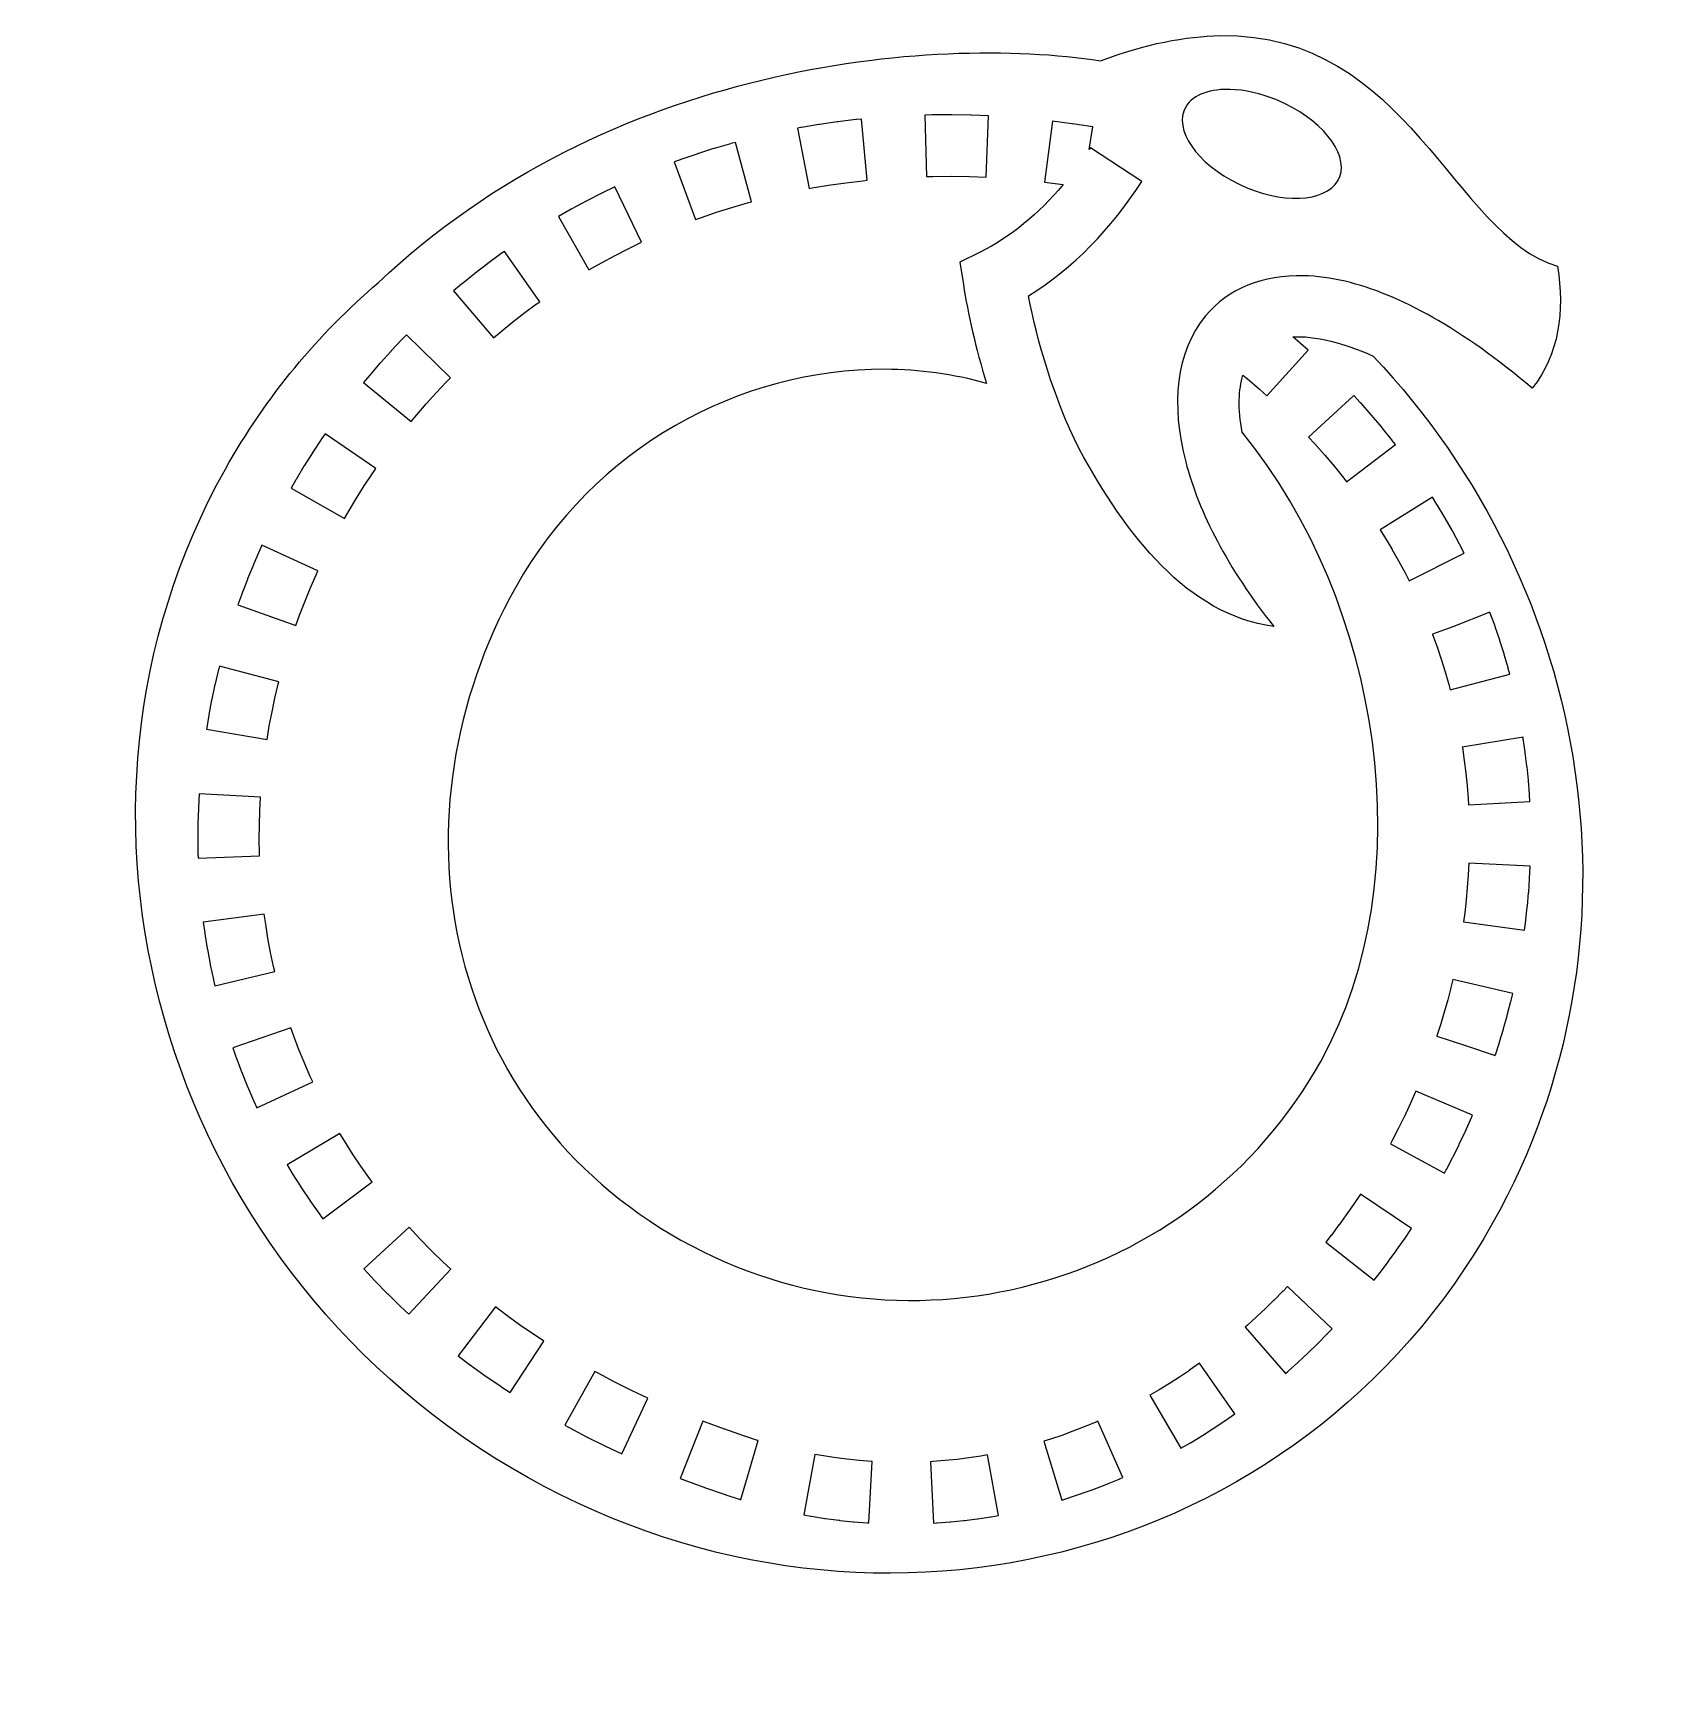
# Model space of a CAD drawing. Header units: centimetres. Extents: x -10.8 to 9.9, y -11.1 to 10.
import ezdxf

# ---------------------------------------------------------------- set-up
doc = ezdxf.new("R2010")
doc.units = ezdxf.units.CM
doc.header["$MEASUREMENT"] = 0
doc.layers.add('Layer 1', color=7, linetype='Continuous')

msp = doc.modelspace()

# ---------------------------------------------------------------- linework, layer by layer
at = {"layer": 'Layer 1'}
for points, knots in [([(4.43042, 9.96294), (3.9858, 9.95628), (3.47877, 9.85942), (2.89319, 9.64154), (2.89319, 9.64154), (0.71395, 9.97614), (-3.4046, 9.59642), (-6.35425, 6.79752), (-6.35425, 6.79752), (-7.12141, 6.14328), (-7.78754, 5.34399), (-8.31148, 4.40989), (-8.31148, 4.40989), (-10.77721, 0.01417), (-9.15003, -5.71857), (-4.65248, -8.38561), (-4.65248, -8.38561), (-0.15497, -11.05261), (5.45442, -9.63842), (7.92015, -5.24266), (7.92015, -5.24266), (9.94607, -1.63097), (9.20809, 2.88239), (6.38608, 5.85713), (6.38608, 5.85713), (6.18844, 5.94686), (6.00699, 6.01062), (5.84464, 6.04971), (5.84464, 6.04971), (5.65134, 6.09626), (5.4914, 6.11212), (5.3573, 6.10503), (5.3573, 6.10503), (5.3573, 6.10503), (5.44788, 6.02668), (5.44788, 6.02668), (5.44788, 6.02668), (5.44788, 6.02668), (5.45108, 6.02385), (5.45108, 6.02385), (5.45108, 6.02385), (5.45108, 6.02385), (5.45437, 6.02098), (5.45437, 6.02098), (5.45437, 6.02098), (5.45437, 6.02098), (5.55228, 5.93243), (5.55228, 5.93243), (5.55228, 5.93243), (5.55228, 5.93243), (5.02392, 5.34777), (5.02392, 5.34777), (5.02392, 5.34777), (5.02392, 5.34777), (4.92917, 5.43346), (4.92917, 5.43346), (4.92917, 5.43346), (4.92917, 5.43346), (4.77231, 5.56916), (4.77231, 5.56916), (4.77231, 5.56916), (4.77231, 5.56916), (4.718, 5.61407), (4.718, 5.61407), (4.718, 5.61407), (4.6639, 5.43022), (4.65137, 5.18564), (4.7083, 4.88262), (4.7083, 4.88262), (6.49875, 2.69621), (7.03049, -0.81891), (5.71443, -3.17821), (5.71443, -3.17821), (4.08358, -6.10188), (0.30778, -7.13171), (-2.61594, -5.38663), (-2.61594, -5.38663), (-5.53966, -3.64155), (-6.22493, -0.02556), (-4.59404, 2.89811), (-4.59404, 2.89811), (-3.59466, 4.68966), (-1.71734, 5.69815), (0.13636, 5.68912), (0.13636, 5.68912), (0.57478, 5.68701), (1.01185, 5.62772), (1.43564, 5.50851), (1.43564, 5.50851), (1.29324, 5.96519), (1.19866, 6.39981), (1.13907, 6.77469), (1.13907, 6.77469), (1.13907, 6.77469), (1.09361, 7.06059), (1.09361, 7.06059), (1.09361, 7.06059), (1.09361, 7.06059), (1.35286, 7.18937), (1.35286, 7.18937), (1.35286, 7.18937), (1.74945, 7.38642), (2.10033, 7.67818), (2.41634, 8.05508), (2.41634, 8.05508), (2.41634, 8.05508), (2.17885, 8.08586), (2.17885, 8.08586), (2.17885, 8.08586), (2.17885, 8.08586), (2.28039, 8.86736), (2.28039, 8.86736), (2.28039, 8.86736), (2.28039, 8.86736), (2.52897, 8.83506), (2.52897, 8.83506), (2.52897, 8.83506), (2.52897, 8.83506), (2.53319, 8.83455), (2.53319, 8.83455), (2.53319, 8.83455), (2.53319, 8.83455), (2.53741, 8.83388), (2.53741, 8.83388), (2.53741, 8.83388), (2.53741, 8.83388), (2.79455, 8.79475), (2.79455, 8.79475), (2.79455, 8.79475), (2.79455, 8.79475), (2.75027, 8.50354), (2.75027, 8.50354), (2.75027, 8.50354), (2.75541, 8.51121), (2.7606, 8.51864), (2.7657, 8.52631), (2.7657, 8.52631), (2.7657, 8.52631), (3.42394, 8.09308), (3.42394, 8.09308), (3.42394, 8.09308), (3.02722, 7.4905), (2.55148, 6.98385), (1.97201, 6.63209), (1.97201, 6.63209), (2.08595, 6.04351), (2.28861, 5.33703), (2.62173, 4.669), (2.62173, 4.669), (3.21967, 3.56681), (4.01125, 2.53838), (5.11293, 2.39572), (5.11293, 2.39572), (4.52427, 3.13872), (4.15471, 3.85515), (3.98591, 4.50311), (3.98591, 4.50311), (3.79552, 5.23413), (3.8557, 5.90857), (4.24132, 6.37469), (4.24132, 6.37469), (4.53059, 6.72426), (4.97989, 6.89686), (5.49531, 6.88686), (5.49531, 6.88686), (5.66714, 6.88349), (5.84623, 6.85987), (6.02924, 6.81581), (6.02924, 6.81581), (6.72653, 6.64777), (7.52506, 6.208), (8.42354, 5.4459), (8.42354, 5.4459), (8.76982, 5.89119), (8.83805, 6.41796), (8.74688, 7.00957), (8.74688, 7.00957), (7.4153, 7.4027), (6.83161, 9.99877), (4.43048, 9.96293), (4.43048, 9.96293), (4.43048, 9.96293), (4.43042, 9.96294), (4.43042, 9.96294)], [0, 0, 0, 0, 0.0212766, 0.0212766, 0.0212766, 0.0212766, 0.04255319, 0.04255319, 0.04255319, 0.04255319, 0.06382979, 0.06382979, 0.06382979, 0.06382979, 0.08510638, 0.08510638, 0.08510638, 0.08510638, 0.10638298, 0.10638298, 0.10638298, 0.10638298, 0.12765957, 0.12765957, 0.12765957, 0.12765957, 0.14893617, 0.14893617, 0.14893617, 0.14893617, 0.17021277, 0.17021277, 0.17021277, 0.17021277, 0.19148936, 0.19148936, 0.19148936, 0.19148936, 0.21276596, 0.21276596, 0.21276596, 0.21276596, 0.23404255, 0.23404255, 0.23404255, 0.23404255, 0.25531915, 0.25531915, 0.25531915, 0.25531915, 0.27659574, 0.27659574, 0.27659574, 0.27659574, 0.29787234, 0.29787234, 0.29787234, 0.29787234, 0.31914894, 0.31914894, 0.31914894, 0.31914894, 0.34042553, 0.34042553, 0.34042553, 0.34042553, 0.36170213, 0.36170213, 0.36170213, 0.36170213, 0.38297872, 0.38297872, 0.38297872, 0.38297872, 0.40425532, 0.40425532, 0.40425532, 0.40425532, 0.42553191, 0.42553191, 0.42553191, 0.42553191, 0.44680851, 0.44680851, 0.44680851, 0.44680851, 0.46808511, 0.46808511, 0.46808511, 0.46808511, 0.4893617, 0.4893617, 0.4893617, 0.4893617, 0.5106383, 0.5106383, 0.5106383, 0.5106383, 0.53191489, 0.53191489, 0.53191489, 0.53191489, 0.55319149, 0.55319149, 0.55319149, 0.55319149, 0.57446809, 0.57446809, 0.57446809, 0.57446809, 0.59574468, 0.59574468, 0.59574468, 0.59574468, 0.61702128, 0.61702128, 0.61702128, 0.61702128, 0.63829787, 0.63829787, 0.63829787, 0.63829787, 0.65957447, 0.65957447, 0.65957447, 0.65957447, 0.68085106, 0.68085106, 0.68085106, 0.68085106, 0.70212766, 0.70212766, 0.70212766, 0.70212766, 0.72340426, 0.72340426, 0.72340426, 0.72340426, 0.74468085, 0.74468085, 0.74468085, 0.74468085, 0.76595745, 0.76595745, 0.76595745, 0.76595745, 0.78723404, 0.78723404, 0.78723404, 0.78723404, 0.80851064, 0.80851064, 0.80851064, 0.80851064, 0.82978723, 0.82978723, 0.82978723, 0.82978723, 0.85106383, 0.85106383, 0.85106383, 0.85106383, 0.87234043, 0.87234043, 0.87234043, 0.87234043, 0.89361702, 0.89361702, 0.89361702, 0.89361702, 0.91489362, 0.91489362, 0.91489362, 0.91489362, 0.93617021, 0.93617021, 0.93617021, 0.93617021, 0.95744681, 0.95744681, 0.95744681, 0.95744681, 1, 1, 1, 1]), ([(4.55566, 9.27434), (4.73939, 9.2692), (4.94841, 9.22374), (5.15963, 9.13531), (5.15963, 9.13531), (5.7114, 8.90423), (6.06953, 8.46716), (5.95956, 8.15895), (5.95956, 8.15895), (5.84963, 7.85083), (5.31321, 7.78829), (4.7614, 8.01937), (4.7614, 8.01937), (4.20959, 8.25045), (3.85142, 8.68765), (3.96135, 8.99581), (3.96135, 8.99581), (4.02321, 9.16912), (4.22001, 9.26476), (4.47858, 9.27412), (4.47858, 9.27412), (4.50367, 9.27496), (4.52939, 9.27509), (4.55562, 9.27433), (4.55562, 9.27433), (4.55562, 9.27433), (4.55566, 9.27434), (4.55566, 9.27434)], [0, 0, 0, 0, 0.125, 0.125, 0.125, 0.125, 0.25, 0.25, 0.25, 0.25, 0.375, 0.375, 0.375, 0.375, 0.5, 0.5, 0.5, 0.5, 0.625, 0.625, 0.625, 0.625, 0.75, 0.75, 0.75, 0.75, 1, 1, 1, 1]), ([(-0.16779, 8.89512), (-0.16779, 8.89512), (-0.09147, 8.1108), (-0.09147, 8.1108), (-0.09147, 8.1108), (-0.09147, 8.1108), (-0.14996, 8.10515), (-0.14996, 8.10515), (-0.14996, 8.10515), (-0.14996, 8.10515), (-0.36628, 8.07901), (-0.36628, 8.07901), (-0.36628, 8.07901), (-0.36628, 8.07901), (-0.58694, 8.04713), (-0.58694, 8.04713), (-0.58694, 8.04713), (-0.58694, 8.04713), (-0.7982, 8.01154), (-0.7982, 8.01154), (-0.7982, 8.01154), (-0.7982, 8.01154), (-0.83489, 8.00446), (-0.83489, 8.00446), (-0.83489, 8.00446), (-0.83489, 8.00446), (-0.98408, 8.77824), (-0.98408, 8.77824), (-0.98408, 8.77824), (-0.98408, 8.77824), (-0.94288, 8.78625), (-0.94288, 8.78625), (-0.94288, 8.78625), (-0.94288, 8.78625), (-0.93841, 8.78709), (-0.93841, 8.78709), (-0.93841, 8.78709), (-0.93841, 8.78709), (-0.93377, 8.78785), (-0.93377, 8.78785), (-0.93377, 8.78785), (-0.93377, 8.78785), (-0.71133, 8.82538), (-0.71133, 8.82538), (-0.71133, 8.82538), (-0.71133, 8.82538), (-0.70678, 8.8261), (-0.70678, 8.8261), (-0.70678, 8.8261), (-0.70678, 8.8261), (-0.70214, 8.82673), (-0.70214, 8.82673), (-0.70214, 8.82673), (-0.70214, 8.82673), (-0.47696, 8.85937), (-0.47696, 8.85937), (-0.47696, 8.85937), (-0.47696, 8.85937), (-0.47245, 8.86), (-0.47245, 8.86), (-0.47245, 8.86), (-0.47245, 8.86), (-0.46781, 8.86055), (-0.46781, 8.86055), (-0.46781, 8.86055), (-0.46781, 8.86055), (-0.2401, 8.88804), (-0.2401, 8.88804), (-0.2401, 8.88804), (-0.2401, 8.88804), (-0.23546, 8.88863), (-0.23546, 8.88863), (-0.23546, 8.88863), (-0.23546, 8.88863), (-0.23099, 8.88905), (-0.23099, 8.88905), (-0.23099, 8.88905), (-0.23099, 8.88905), (-0.16774, 8.89516), (-0.16774, 8.89516), (-0.16774, 8.89516), (-0.16774, 8.89516), (-0.16779, 8.89512), (-0.16779, 8.89512)], [0, 0, 0, 0, 0.04545455, 0.04545455, 0.04545455, 0.04545455, 0.09090909, 0.09090909, 0.09090909, 0.09090909, 0.13636364, 0.13636364, 0.13636364, 0.13636364, 0.18181818, 0.18181818, 0.18181818, 0.18181818, 0.22727273, 0.22727273, 0.22727273, 0.22727273, 0.27272727, 0.27272727, 0.27272727, 0.27272727, 0.31818182, 0.31818182, 0.31818182, 0.31818182, 0.36363636, 0.36363636, 0.36363636, 0.36363636, 0.40909091, 0.40909091, 0.40909091, 0.40909091, 0.45454545, 0.45454545, 0.45454545, 0.45454545, 0.5, 0.5, 0.5, 0.5, 0.54545455, 0.54545455, 0.54545455, 0.54545455, 0.59090909, 0.59090909, 0.59090909, 0.59090909, 0.63636364, 0.63636364, 0.63636364, 0.63636364, 0.68181818, 0.68181818, 0.68181818, 0.68181818, 0.72727273, 0.72727273, 0.72727273, 0.72727273, 0.77272727, 0.77272727, 0.77272727, 0.77272727, 0.81818182, 0.81818182, 0.81818182, 0.81818182, 0.86363636, 0.86363636, 0.86363636, 0.86363636, 0.90909091, 0.90909091, 0.90909091, 0.90909091, 1, 1, 1, 1]), ([(0.98264, 8.95007), (0.98264, 8.95007), (0.98715, 8.95007), (0.98715, 8.95007), (0.98715, 8.95007), (0.98715, 8.95007), (0.99162, 8.94999), (0.99162, 8.94999), (0.99162, 8.94999), (0.99162, 8.94999), (1.23451, 8.94565), (1.23451, 8.94565), (1.23451, 8.94565), (1.23451, 8.94565), (1.23902, 8.94557), (1.23902, 8.94557), (1.23902, 8.94557), (1.23902, 8.94557), (1.24345, 8.94544), (1.24345, 8.94544), (1.24345, 8.94544), (1.24345, 8.94544), (1.46049, 8.93658), (1.46049, 8.93658), (1.46049, 8.93658), (1.46049, 8.93658), (1.42853, 8.14918), (1.42853, 8.14918), (1.42853, 8.14918), (1.42853, 8.14918), (1.21537, 8.15782), (1.21537, 8.15782), (1.21537, 8.15782), (1.21537, 8.15782), (0.98302, 8.16204), (0.98302, 8.16204), (0.98302, 8.16204), (0.98302, 8.16204), (0.74941, 8.16077), (0.74941, 8.16077), (0.74941, 8.16077), (0.74941, 8.16077), (0.66752, 8.15866), (0.66752, 8.15866), (0.66752, 8.15866), (0.66752, 8.15866), (0.64576, 8.94636), (0.64576, 8.94636), (0.64576, 8.94636), (0.64576, 8.94636), (0.73317, 8.94876), (0.73317, 8.94876), (0.73317, 8.94876), (0.73317, 8.94876), (0.7376, 8.94893), (0.7376, 8.94893), (0.7376, 8.94893), (0.7376, 8.94893), (0.74216, 8.94893), (0.74216, 8.94893), (0.74216, 8.94893), (0.74216, 8.94893), (0.98264, 8.95011), (0.98264, 8.95011), (0.98264, 8.95011), (0.98264, 8.95011), (0.98264, 8.95007), (0.98264, 8.95007)], [0, 0, 0, 0, 0.05555556, 0.05555556, 0.05555556, 0.05555556, 0.11111111, 0.11111111, 0.11111111, 0.11111111, 0.16666667, 0.16666667, 0.16666667, 0.16666667, 0.22222222, 0.22222222, 0.22222222, 0.22222222, 0.27777778, 0.27777778, 0.27777778, 0.27777778, 0.33333333, 0.33333333, 0.33333333, 0.33333333, 0.38888889, 0.38888889, 0.38888889, 0.38888889, 0.44444444, 0.44444444, 0.44444444, 0.44444444, 0.5, 0.5, 0.5, 0.5, 0.55555556, 0.55555556, 0.55555556, 0.55555556, 0.61111111, 0.61111111, 0.61111111, 0.61111111, 0.66666667, 0.66666667, 0.66666667, 0.66666667, 0.72222222, 0.72222222, 0.72222222, 0.72222222, 0.77777778, 0.77777778, 0.77777778, 0.77777778, 0.83333333, 0.83333333, 0.83333333, 0.83333333, 0.88888889, 0.88888889, 0.88888889, 0.88888889, 1, 1, 1, 1]), ([(-1.77915, 8.59624), (-1.77915, 8.59624), (-1.57565, 7.83494), (-1.57565, 7.83494), (-1.57565, 7.83494), (-1.57565, 7.83494), (-1.62625, 7.82132), (-1.62625, 7.82132), (-1.62625, 7.82132), (-1.62625, 7.82132), (-1.82461, 7.7633), (-1.82461, 7.7633), (-1.82461, 7.7633), (-1.82461, 7.7633), (-2.02238, 7.70026), (-2.02238, 7.70026), (-2.02238, 7.70026), (-2.02238, 7.70026), (-2.21623, 7.63334), (-2.21623, 7.63334), (-2.21623, 7.63334), (-2.21623, 7.63334), (-2.29045, 7.60576), (-2.29045, 7.60576), (-2.29045, 7.60576), (-2.29045, 7.60576), (-2.56484, 8.34454), (-2.56484, 8.34454), (-2.56484, 8.34454), (-2.56484, 8.34454), (-2.48611, 8.37372), (-2.48611, 8.37372), (-2.48611, 8.37372), (-2.48611, 8.37372), (-2.48181, 8.37541), (-2.48181, 8.37541), (-2.48181, 8.37541), (-2.48181, 8.37541), (-2.47738, 8.37684), (-2.47738, 8.37684), (-2.47738, 8.37684), (-2.47738, 8.37684), (-2.2743, 8.44684), (-2.2743, 8.44684), (-2.2743, 8.44684), (-2.2743, 8.44684), (-2.26991, 8.44844), (-2.26991, 8.44844), (-2.26991, 8.44844), (-2.26991, 8.44844), (-2.26548, 8.44983), (-2.26548, 8.44983), (-2.26548, 8.44983), (-2.26548, 8.44983), (-2.05957, 8.51544), (-2.05957, 8.51544), (-2.05957, 8.51544), (-2.05957, 8.51544), (-2.0551, 8.51687), (-2.0551, 8.51687), (-2.0551, 8.51687), (-2.0551, 8.51687), (-2.05067, 8.51814), (-2.05067, 8.51814), (-2.05067, 8.51814), (-2.05067, 8.51814), (-1.84194, 8.57928), (-1.84194, 8.57928), (-1.84194, 8.57928), (-1.84194, 8.57928), (-1.83747, 8.58055), (-1.83747, 8.58055), (-1.83747, 8.58055), (-1.83747, 8.58055), (-1.83296, 8.58182), (-1.83296, 8.58182), (-1.83296, 8.58182), (-1.83296, 8.58182), (-1.77924, 8.59616), (-1.77924, 8.59616), (-1.77924, 8.59616), (-1.77924, 8.59616), (-1.77915, 8.59624), (-1.77915, 8.59624)], [0, 0, 0, 0, 0.04545455, 0.04545455, 0.04545455, 0.04545455, 0.09090909, 0.09090909, 0.09090909, 0.09090909, 0.13636364, 0.13636364, 0.13636364, 0.13636364, 0.18181818, 0.18181818, 0.18181818, 0.18181818, 0.22727273, 0.22727273, 0.22727273, 0.22727273, 0.27272727, 0.27272727, 0.27272727, 0.27272727, 0.31818182, 0.31818182, 0.31818182, 0.31818182, 0.36363636, 0.36363636, 0.36363636, 0.36363636, 0.40909091, 0.40909091, 0.40909091, 0.40909091, 0.45454545, 0.45454545, 0.45454545, 0.45454545, 0.5, 0.5, 0.5, 0.5, 0.54545455, 0.54545455, 0.54545455, 0.54545455, 0.59090909, 0.59090909, 0.59090909, 0.59090909, 0.63636364, 0.63636364, 0.63636364, 0.63636364, 0.68181818, 0.68181818, 0.68181818, 0.68181818, 0.72727273, 0.72727273, 0.72727273, 0.72727273, 0.77272727, 0.77272727, 0.77272727, 0.77272727, 0.81818182, 0.81818182, 0.81818182, 0.81818182, 0.86363636, 0.86363636, 0.86363636, 0.86363636, 0.90909091, 0.90909091, 0.90909091, 0.90909091, 1, 1, 1, 1]), ([(-3.32553, 8.02591), (-3.32553, 8.02591), (-2.98313, 7.31622), (-2.98313, 7.31622), (-2.98313, 7.31622), (-2.98313, 7.31622), (-3.14577, 7.23779), (-3.14577, 7.23779), (-3.14577, 7.23779), (-3.14577, 7.23779), (-3.32174, 7.14763), (-3.32174, 7.14763), (-3.32174, 7.14763), (-3.32174, 7.14763), (-3.49632, 7.05309), (-3.49632, 7.05309), (-3.49632, 7.05309), (-3.49632, 7.05309), (-3.6558, 6.96192), (-3.6558, 6.96192), (-3.6558, 6.96192), (-3.6558, 6.96192), (-4.04703, 7.64597), (-4.04703, 7.64597), (-4.04703, 7.64597), (-4.04703, 7.64597), (-3.88354, 7.73946), (-3.88354, 7.73946), (-3.88354, 7.73946), (-3.88354, 7.73946), (-3.87958, 7.74174), (-3.87958, 7.74174), (-3.87958, 7.74174), (-3.87958, 7.74174), (-3.87553, 7.74385), (-3.87553, 7.74385), (-3.87553, 7.74385), (-3.87553, 7.74385), (-3.69328, 7.84261), (-3.69328, 7.84261), (-3.69328, 7.84261), (-3.69328, 7.84261), (-3.68923, 7.84472), (-3.68923, 7.84472), (-3.68923, 7.84472), (-3.68923, 7.84472), (-3.68522, 7.84683), (-3.68522, 7.84683), (-3.68522, 7.84683), (-3.68522, 7.84683), (-3.49989, 7.94171), (-3.49989, 7.94171), (-3.49989, 7.94171), (-3.49989, 7.94171), (-3.49576, 7.94382), (-3.49576, 7.94382), (-3.49576, 7.94382), (-3.49576, 7.94382), (-3.49154, 7.94584), (-3.49154, 7.94584), (-3.49154, 7.94584), (-3.49154, 7.94584), (-3.32552, 8.02587), (-3.32552, 8.02587), (-3.32552, 8.02587), (-3.32552, 8.02587), (-3.32553, 8.02591), (-3.32553, 8.02591)], [0, 0, 0, 0, 0.05555556, 0.05555556, 0.05555556, 0.05555556, 0.11111111, 0.11111111, 0.11111111, 0.11111111, 0.16666667, 0.16666667, 0.16666667, 0.16666667, 0.22222222, 0.22222222, 0.22222222, 0.22222222, 0.27777778, 0.27777778, 0.27777778, 0.27777778, 0.33333333, 0.33333333, 0.33333333, 0.33333333, 0.38888889, 0.38888889, 0.38888889, 0.38888889, 0.44444444, 0.44444444, 0.44444444, 0.44444444, 0.5, 0.5, 0.5, 0.5, 0.55555556, 0.55555556, 0.55555556, 0.55555556, 0.61111111, 0.61111111, 0.61111111, 0.61111111, 0.66666667, 0.66666667, 0.66666667, 0.66666667, 0.72222222, 0.72222222, 0.72222222, 0.72222222, 0.77777778, 0.77777778, 0.77777778, 0.77777778, 0.83333333, 0.83333333, 0.83333333, 0.83333333, 0.88888889, 0.88888889, 0.88888889, 0.88888889, 1, 1, 1, 1]), ([(-4.73934, 7.199), (-4.73934, 7.199), (-4.28675, 6.55383), (-4.28675, 6.55383), (-4.28675, 6.55383), (-4.28675, 6.55383), (-4.32407, 6.52769), (-4.32407, 6.52769), (-4.32407, 6.52769), (-4.32407, 6.52769), (-4.32597, 6.52634), (-4.32597, 6.52634), (-4.32597, 6.52634), (-4.32597, 6.52634), (-4.47702, 6.41502), (-4.47702, 6.41502), (-4.47702, 6.41502), (-4.47702, 6.41502), (-4.63102, 6.29627), (-4.63102, 6.29627), (-4.63102, 6.29627), (-4.63102, 6.29627), (-4.78173, 6.17449), (-4.78173, 6.17449), (-4.78173, 6.17449), (-4.78173, 6.17449), (-4.87977, 6.09142), (-4.87977, 6.09142), (-4.87977, 6.09142), (-4.87977, 6.09142), (-5.38907, 6.69282), (-5.38907, 6.69282), (-5.38907, 6.69282), (-5.38907, 6.69282), (-5.2869, 6.77926), (-5.2869, 6.77926), (-5.2869, 6.77926), (-5.2869, 6.77926), (-5.28353, 6.78204), (-5.28353, 6.78204), (-5.28353, 6.78204), (-5.28353, 6.78204), (-5.28007, 6.78482), (-5.28007, 6.78482), (-5.28007, 6.78482), (-5.28007, 6.78482), (-5.12333, 6.91158), (-5.12333, 6.91158), (-5.12333, 6.91158), (-5.12333, 6.91158), (-5.11987, 6.91441), (-5.11987, 6.91441), (-5.11987, 6.91441), (-5.11987, 6.91441), (-5.11633, 6.91711), (-5.11633, 6.91711), (-5.11633, 6.91711), (-5.11633, 6.91711), (-4.9563, 7.04054), (-4.9563, 7.04054), (-4.9563, 7.04054), (-4.9563, 7.04054), (-4.95276, 7.04332), (-4.95276, 7.04332), (-4.95276, 7.04332), (-4.95276, 7.04332), (-4.94913, 7.04598), (-4.94913, 7.04598), (-4.94913, 7.04598), (-4.94913, 7.04598), (-4.78594, 7.16616), (-4.78594, 7.16616), (-4.78594, 7.16616), (-4.78594, 7.16616), (-4.78227, 7.16886), (-4.78227, 7.16886), (-4.78227, 7.16886), (-4.78227, 7.16886), (-4.77856, 7.17139), (-4.77856, 7.17139), (-4.77856, 7.17139), (-4.77856, 7.17139), (-4.73934, 7.19893), (-4.73934, 7.19893), (-4.73934, 7.19893), (-4.73934, 7.19893), (-4.73934, 7.199), (-4.73934, 7.199)], [0, 0, 0, 0, 0.04347826, 0.04347826, 0.04347826, 0.04347826, 0.08695652, 0.08695652, 0.08695652, 0.08695652, 0.13043478, 0.13043478, 0.13043478, 0.13043478, 0.17391304, 0.17391304, 0.17391304, 0.17391304, 0.2173913, 0.2173913, 0.2173913, 0.2173913, 0.26086957, 0.26086957, 0.26086957, 0.26086957, 0.30434783, 0.30434783, 0.30434783, 0.30434783, 0.34782609, 0.34782609, 0.34782609, 0.34782609, 0.39130435, 0.39130435, 0.39130435, 0.39130435, 0.43478261, 0.43478261, 0.43478261, 0.43478261, 0.47826087, 0.47826087, 0.47826087, 0.47826087, 0.52173913, 0.52173913, 0.52173913, 0.52173913, 0.56521739, 0.56521739, 0.56521739, 0.56521739, 0.60869565, 0.60869565, 0.60869565, 0.60869565, 0.65217391, 0.65217391, 0.65217391, 0.65217391, 0.69565217, 0.69565217, 0.69565217, 0.69565217, 0.73913043, 0.73913043, 0.73913043, 0.73913043, 0.7826087, 0.7826087, 0.7826087, 0.7826087, 0.82608696, 0.82608696, 0.82608696, 0.82608696, 0.86956522, 0.86956522, 0.86956522, 0.86956522, 0.91304348, 0.91304348, 0.91304348, 0.91304348, 1, 1, 1, 1]), ([(-5.99101, 6.13173), (-5.99101, 6.13173), (-5.43018, 5.57806), (-5.43018, 5.57806), (-5.43018, 5.57806), (-5.43018, 5.57806), (-5.48264, 5.52493), (-5.48264, 5.52493), (-5.48264, 5.52493), (-5.48264, 5.52493), (-5.61252, 5.38738), (-5.61252, 5.38738), (-5.61252, 5.38738), (-5.61252, 5.38738), (-5.73902, 5.2473), (-5.73902, 5.2473), (-5.73902, 5.2473), (-5.73902, 5.2473), (-5.86236, 5.10456), (-5.86236, 5.10456), (-5.86236, 5.10456), (-5.86236, 5.10456), (-5.93371, 5.01824), (-5.93371, 5.01824), (-5.93371, 5.01824), (-5.93371, 5.01824), (-6.54118, 5.52029), (-6.54118, 5.52029), (-6.54118, 5.52029), (-6.54118, 5.52029), (-6.46781, 5.6091), (-6.46781, 5.6091), (-6.46781, 5.6091), (-6.46781, 5.6091), (-6.46507, 5.61239), (-6.46507, 5.61239), (-6.46507, 5.61239), (-6.46507, 5.61239), (-6.4622, 5.61568), (-6.4622, 5.61568), (-6.4622, 5.61568), (-6.4622, 5.61568), (-6.33291, 5.76538), (-6.33291, 5.76538), (-6.33291, 5.76538), (-6.33291, 5.76538), (-6.32996, 5.76875), (-6.32996, 5.76875), (-6.32996, 5.76875), (-6.32996, 5.76875), (-6.32713, 5.77191), (-6.32713, 5.77191), (-6.32713, 5.77191), (-6.32713, 5.77191), (-6.1943, 5.91895), (-6.1943, 5.91895), (-6.1943, 5.91895), (-6.1943, 5.91895), (-6.19135, 5.92215), (-6.19135, 5.92215), (-6.19135, 5.92215), (-6.19135, 5.92215), (-6.1884, 5.9254), (-6.1884, 5.9254), (-6.1884, 5.9254), (-6.1884, 5.9254), (-6.05194, 6.06974), (-6.05194, 6.06974), (-6.05194, 6.06974), (-6.05194, 6.06974), (-6.04899, 6.07299), (-6.04899, 6.07299), (-6.04899, 6.07299), (-6.04899, 6.07299), (-6.04604, 6.07611), (-6.04604, 6.07611), (-6.04604, 6.07611), (-6.04604, 6.07611), (-5.99105, 6.13169), (-5.99105, 6.13169), (-5.99105, 6.13169), (-5.99105, 6.13169), (-5.99101, 6.13173), (-5.99101, 6.13173)], [0, 0, 0, 0, 0.04545455, 0.04545455, 0.04545455, 0.04545455, 0.09090909, 0.09090909, 0.09090909, 0.09090909, 0.13636364, 0.13636364, 0.13636364, 0.13636364, 0.18181818, 0.18181818, 0.18181818, 0.18181818, 0.22727273, 0.22727273, 0.22727273, 0.22727273, 0.27272727, 0.27272727, 0.27272727, 0.27272727, 0.31818182, 0.31818182, 0.31818182, 0.31818182, 0.36363636, 0.36363636, 0.36363636, 0.36363636, 0.40909091, 0.40909091, 0.40909091, 0.40909091, 0.45454545, 0.45454545, 0.45454545, 0.45454545, 0.5, 0.5, 0.5, 0.5, 0.54545455, 0.54545455, 0.54545455, 0.54545455, 0.59090909, 0.59090909, 0.59090909, 0.59090909, 0.63636364, 0.63636364, 0.63636364, 0.63636364, 0.68181818, 0.68181818, 0.68181818, 0.68181818, 0.72727273, 0.72727273, 0.72727273, 0.72727273, 0.77272727, 0.77272727, 0.77272727, 0.77272727, 0.81818182, 0.81818182, 0.81818182, 0.81818182, 0.86363636, 0.86363636, 0.86363636, 0.86363636, 0.90909091, 0.90909091, 0.90909091, 0.90909091, 1, 1, 1, 1]), ([(6.13789, 5.35436), (6.13789, 5.35436), (6.2213, 5.26412), (6.2213, 5.26412), (6.2213, 5.26412), (6.2213, 5.26412), (6.22434, 5.26075), (6.22434, 5.26075), (6.22434, 5.26075), (6.22434, 5.26075), (6.22729, 5.2575), (6.22729, 5.2575), (6.22729, 5.2575), (6.22729, 5.2575), (6.36109, 5.1062), (6.36109, 5.1062), (6.36109, 5.1062), (6.36109, 5.1062), (6.36404, 5.10283), (6.36404, 5.10283), (6.36404, 5.10283), (6.36404, 5.10283), (6.36699, 5.09946), (6.36699, 5.09946), (6.36699, 5.09946), (6.36699, 5.09946), (6.4959, 4.94681), (6.4959, 4.94681), (6.4959, 4.94681), (6.4959, 4.94681), (6.49877, 4.94331), (6.49877, 4.94331), (6.49877, 4.94331), (6.49877, 4.94331), (6.50172, 4.93973), (6.50172, 4.93973), (6.50172, 4.93973), (6.50172, 4.93973), (6.62578, 4.78561), (6.62578, 4.78561), (6.62578, 4.78561), (6.62578, 4.78561), (6.62865, 4.78207), (6.62865, 4.78207), (6.62865, 4.78207), (6.62865, 4.78207), (6.63139, 4.77844), (6.63139, 4.77844), (6.63139, 4.77844), (6.63139, 4.77844), (6.67132, 4.7264), (6.67132, 4.7264), (6.67132, 4.7264), (6.67132, 4.7264), (6.04639, 4.2464), (6.04639, 4.2464), (6.04639, 4.2464), (6.04639, 4.2464), (6.00996, 4.29375), (6.00996, 4.29375), (6.00996, 4.29375), (6.00996, 4.29375), (5.89088, 4.44159), (5.89088, 4.44159), (5.89088, 4.44159), (5.89088, 4.44159), (5.76724, 4.58812), (5.76724, 4.58812), (5.76724, 4.58812), (5.76724, 4.58812), (5.63884, 4.73318), (5.63884, 4.73318), (5.63884, 4.73318), (5.63884, 4.73318), (5.55944, 4.81895), (5.55944, 4.81895), (5.55944, 4.81895), (5.55944, 4.81895), (6.13786, 5.35436), (6.13786, 5.35436), (6.13786, 5.35436), (6.13786, 5.35436), (6.13789, 5.35436), (6.13789, 5.35436)], [0, 0, 0, 0, 0.04545455, 0.04545455, 0.04545455, 0.04545455, 0.09090909, 0.09090909, 0.09090909, 0.09090909, 0.13636364, 0.13636364, 0.13636364, 0.13636364, 0.18181818, 0.18181818, 0.18181818, 0.18181818, 0.22727273, 0.22727273, 0.22727273, 0.22727273, 0.27272727, 0.27272727, 0.27272727, 0.27272727, 0.31818182, 0.31818182, 0.31818182, 0.31818182, 0.36363636, 0.36363636, 0.36363636, 0.36363636, 0.40909091, 0.40909091, 0.40909091, 0.40909091, 0.45454545, 0.45454545, 0.45454545, 0.45454545, 0.5, 0.5, 0.5, 0.5, 0.54545455, 0.54545455, 0.54545455, 0.54545455, 0.59090909, 0.59090909, 0.59090909, 0.59090909, 0.63636364, 0.63636364, 0.63636364, 0.63636364, 0.68181818, 0.68181818, 0.68181818, 0.68181818, 0.72727273, 0.72727273, 0.72727273, 0.72727273, 0.77272727, 0.77272727, 0.77272727, 0.77272727, 0.81818182, 0.81818182, 0.81818182, 0.81818182, 0.86363636, 0.86363636, 0.86363636, 0.86363636, 0.90909091, 0.90909091, 0.90909091, 0.90909091, 1, 1, 1, 1]), ([(-7.03564, 4.8634), (-7.03564, 4.8634), (-6.38667, 4.41621), (-6.38667, 4.41621), (-6.38667, 4.41621), (-6.38667, 4.41621), (-6.4301, 4.3533), (-6.4301, 4.3533), (-6.4301, 4.3533), (-6.4301, 4.3533), (-6.53291, 4.19698), (-6.53291, 4.19698), (-6.53291, 4.19698), (-6.53291, 4.19698), (-6.63222, 4.03864), (-6.63222, 4.03864), (-6.63222, 4.03864), (-6.63222, 4.03864), (-6.72807, 3.87823), (-6.72807, 3.87823), (-6.72807, 3.87823), (-6.72807, 3.87823), (-6.78571, 3.77686), (-6.78571, 3.77686), (-6.78571, 3.77686), (-6.78571, 3.77686), (-7.47086, 4.1662), (-7.47086, 4.1662), (-7.47086, 4.1662), (-7.47086, 4.1662), (-7.41132, 4.27099), (-7.41132, 4.27099), (-7.41132, 4.27099), (-7.41132, 4.27099), (-7.40921, 4.2747), (-7.40921, 4.2747), (-7.40921, 4.2747), (-7.40921, 4.2747), (-7.40702, 4.27833), (-7.40702, 4.27833), (-7.40702, 4.27833), (-7.40702, 4.27833), (-7.30687, 4.44599), (-7.30687, 4.44599), (-7.30687, 4.44599), (-7.30687, 4.44599), (-7.30464, 4.44957), (-7.30464, 4.44957), (-7.30464, 4.44957), (-7.30464, 4.44957), (-7.30241, 4.45324), (-7.30241, 4.45324), (-7.30241, 4.45324), (-7.30241, 4.45324), (-7.19847, 4.61896), (-7.19847, 4.61896), (-7.19847, 4.61896), (-7.19847, 4.61896), (-7.19619, 4.62259), (-7.19619, 4.62259), (-7.19619, 4.62259), (-7.19619, 4.62259), (-7.19383, 4.62613), (-7.19383, 4.62613), (-7.19383, 4.62613), (-7.19383, 4.62613), (-7.0863, 4.78974), (-7.0863, 4.78974), (-7.0863, 4.78974), (-7.0863, 4.78974), (-7.08385, 4.79341), (-7.08385, 4.79341), (-7.08385, 4.79341), (-7.08385, 4.79341), (-7.08149, 4.79687), (-7.08149, 4.79687), (-7.08149, 4.79687), (-7.08149, 4.79687), (-7.03561, 4.86341), (-7.03561, 4.86341), (-7.03561, 4.86341), (-7.03561, 4.86341), (-7.03564, 4.8634), (-7.03564, 4.8634)], [0, 0, 0, 0, 0.04545455, 0.04545455, 0.04545455, 0.04545455, 0.09090909, 0.09090909, 0.09090909, 0.09090909, 0.13636364, 0.13636364, 0.13636364, 0.13636364, 0.18181818, 0.18181818, 0.18181818, 0.18181818, 0.22727273, 0.22727273, 0.22727273, 0.22727273, 0.27272727, 0.27272727, 0.27272727, 0.27272727, 0.31818182, 0.31818182, 0.31818182, 0.31818182, 0.36363636, 0.36363636, 0.36363636, 0.36363636, 0.40909091, 0.40909091, 0.40909091, 0.40909091, 0.45454545, 0.45454545, 0.45454545, 0.45454545, 0.5, 0.5, 0.5, 0.5, 0.54545455, 0.54545455, 0.54545455, 0.54545455, 0.59090909, 0.59090909, 0.59090909, 0.59090909, 0.63636364, 0.63636364, 0.63636364, 0.63636364, 0.68181818, 0.68181818, 0.68181818, 0.68181818, 0.72727273, 0.72727273, 0.72727273, 0.72727273, 0.77272727, 0.77272727, 0.77272727, 0.77272727, 0.81818182, 0.81818182, 0.81818182, 0.81818182, 0.86363636, 0.86363636, 0.86363636, 0.86363636, 0.90909091, 0.90909091, 0.90909091, 0.90909091, 1, 1, 1, 1]), ([(7.14452, 4.05116), (7.14452, 4.05116), (7.2028, 3.95839), (7.2028, 3.95839), (7.2028, 3.95839), (7.2028, 3.95839), (7.20533, 3.95459), (7.20533, 3.95459), (7.20533, 3.95459), (7.20533, 3.95459), (7.20769, 3.95054), (7.20769, 3.95054), (7.20769, 3.95054), (7.20769, 3.95054), (7.30396, 3.78904), (7.30396, 3.78904), (7.30396, 3.78904), (7.30396, 3.78904), (7.30641, 3.78516), (7.30641, 3.78516), (7.30641, 3.78516), (7.30641, 3.78516), (7.30869, 3.78111), (7.30869, 3.78111), (7.30869, 3.78111), (7.30869, 3.78111), (7.40045, 3.61859), (7.40045, 3.61859), (7.40045, 3.61859), (7.40045, 3.61859), (7.40277, 3.61458), (7.40277, 3.61458), (7.40277, 3.61458), (7.40277, 3.61458), (7.40488, 3.61036), (7.40488, 3.61036), (7.40488, 3.61036), (7.40488, 3.61036), (7.49229, 3.447), (7.49229, 3.447), (7.49229, 3.447), (7.49229, 3.447), (7.4944, 3.44287), (7.4944, 3.44287), (7.4944, 3.44287), (7.4944, 3.44287), (7.49651, 3.43878), (7.49651, 3.43878), (7.49651, 3.43878), (7.49651, 3.43878), (7.55006, 3.33281), (7.55006, 3.33281), (7.55006, 3.33281), (7.55006, 3.33281), (6.84628, 2.97801), (6.84628, 2.97801), (6.84628, 2.97801), (6.84628, 2.97801), (6.79484, 3.07997), (6.79484, 3.07997), (6.79484, 3.07997), (6.79484, 3.07997), (6.71261, 3.23388), (6.71261, 3.23388), (6.71261, 3.23388), (6.71261, 3.23388), (6.62718, 3.38539), (6.62718, 3.38539), (6.62718, 3.38539), (6.62718, 3.38539), (6.62613, 3.38708), (6.62613, 3.38708), (6.62613, 3.38708), (6.62613, 3.38708), (6.53294, 3.54335), (6.53294, 3.54335), (6.53294, 3.54335), (6.53294, 3.54335), (6.47745, 3.63161), (6.47745, 3.63161), (6.47745, 3.63161), (6.47745, 3.63161), (7.14455, 4.05118), (7.14455, 4.05118), (7.14455, 4.05118), (7.14455, 4.05118), (7.14452, 4.05116), (7.14452, 4.05116)], [0, 0, 0, 0, 0.04347826, 0.04347826, 0.04347826, 0.04347826, 0.08695652, 0.08695652, 0.08695652, 0.08695652, 0.13043478, 0.13043478, 0.13043478, 0.13043478, 0.17391304, 0.17391304, 0.17391304, 0.17391304, 0.2173913, 0.2173913, 0.2173913, 0.2173913, 0.26086957, 0.26086957, 0.26086957, 0.26086957, 0.30434783, 0.30434783, 0.30434783, 0.30434783, 0.34782609, 0.34782609, 0.34782609, 0.34782609, 0.39130435, 0.39130435, 0.39130435, 0.39130435, 0.43478261, 0.43478261, 0.43478261, 0.43478261, 0.47826087, 0.47826087, 0.47826087, 0.47826087, 0.52173913, 0.52173913, 0.52173913, 0.52173913, 0.56521739, 0.56521739, 0.56521739, 0.56521739, 0.60869565, 0.60869565, 0.60869565, 0.60869565, 0.65217391, 0.65217391, 0.65217391, 0.65217391, 0.69565217, 0.69565217, 0.69565217, 0.69565217, 0.73913043, 0.73913043, 0.73913043, 0.73913043, 0.7826087, 0.7826087, 0.7826087, 0.7826087, 0.82608696, 0.82608696, 0.82608696, 0.82608696, 0.86956522, 0.86956522, 0.86956522, 0.86956522, 0.91304348, 0.91304348, 0.91304348, 0.91304348, 1, 1, 1, 1]), ([(-7.8435, 3.43374), (-7.8435, 3.43374), (-7.12728, 3.10496), (-7.12728, 3.10496), (-7.12728, 3.10496), (-7.12728, 3.10496), (-7.15056, 3.05453), (-7.15056, 3.05453), (-7.15056, 3.05453), (-7.15056, 3.05453), (-7.1509, 3.05369), (-7.1509, 3.05369), (-7.1509, 3.05369), (-7.1509, 3.05369), (-7.22638, 2.87954), (-7.22638, 2.87954), (-7.22638, 2.87954), (-7.22638, 2.87954), (-7.29617, 2.70834), (-7.29617, 2.70834), (-7.29617, 2.70834), (-7.29617, 2.70834), (-7.36174, 2.53701), (-7.36174, 2.53701), (-7.36174, 2.53701), (-7.36174, 2.53701), (-7.40867, 2.40587), (-7.40867, 2.40587), (-7.40867, 2.40587), (-7.40867, 2.40587), (-8.15066, 2.67136), (-8.15066, 2.67136), (-8.15066, 2.67136), (-8.15066, 2.67136), (-8.10238, 2.8063), (-8.10238, 2.8063), (-8.10238, 2.8063), (-8.10238, 2.8063), (-8.10086, 2.81035), (-8.10086, 2.81035), (-8.10086, 2.81035), (-8.10086, 2.81035), (-8.09926, 2.81431), (-8.09926, 2.81431), (-8.09926, 2.81431), (-8.09926, 2.81431), (-8.03019, 2.99492), (-8.03019, 2.99492), (-8.03019, 2.99492), (-8.03019, 2.99492), (-8.02867, 2.99888), (-8.02867, 2.99888), (-8.02867, 2.99888), (-8.02867, 2.99888), (-8.02698, 3.00284), (-8.02698, 3.00284), (-8.02698, 3.00284), (-8.02698, 3.00284), (-7.95403, 3.18218), (-7.95403, 3.18218), (-7.95403, 3.18218), (-7.95403, 3.18218), (-7.95243, 3.18614), (-7.95243, 3.18614), (-7.95243, 3.18614), (-7.95243, 3.18614), (-7.95074, 3.18994), (-7.95074, 3.18994), (-7.95074, 3.18994), (-7.95074, 3.18994), (-7.8737, 3.36789), (-7.8737, 3.36789), (-7.8737, 3.36789), (-7.8737, 3.36789), (-7.87201, 3.37177), (-7.87201, 3.37177), (-7.87201, 3.37177), (-7.87201, 3.37177), (-7.87024, 3.37557), (-7.87024, 3.37557), (-7.87024, 3.37557), (-7.87024, 3.37557), (-7.84351, 3.43376), (-7.84351, 3.43376), (-7.84351, 3.43376), (-7.84351, 3.43376), (-7.8435, 3.43374), (-7.8435, 3.43374)], [0, 0, 0, 0, 0.04347826, 0.04347826, 0.04347826, 0.04347826, 0.08695652, 0.08695652, 0.08695652, 0.08695652, 0.13043478, 0.13043478, 0.13043478, 0.13043478, 0.17391304, 0.17391304, 0.17391304, 0.17391304, 0.2173913, 0.2173913, 0.2173913, 0.2173913, 0.26086957, 0.26086957, 0.26086957, 0.26086957, 0.30434783, 0.30434783, 0.30434783, 0.30434783, 0.34782609, 0.34782609, 0.34782609, 0.34782609, 0.39130435, 0.39130435, 0.39130435, 0.39130435, 0.43478261, 0.43478261, 0.43478261, 0.43478261, 0.47826087, 0.47826087, 0.47826087, 0.47826087, 0.52173913, 0.52173913, 0.52173913, 0.52173913, 0.56521739, 0.56521739, 0.56521739, 0.56521739, 0.60869565, 0.60869565, 0.60869565, 0.60869565, 0.65217391, 0.65217391, 0.65217391, 0.65217391, 0.69565217, 0.69565217, 0.69565217, 0.69565217, 0.73913043, 0.73913043, 0.73913043, 0.73913043, 0.7826087, 0.7826087, 0.7826087, 0.7826087, 0.82608696, 0.82608696, 0.82608696, 0.82608696, 0.86956522, 0.86956522, 0.86956522, 0.86956522, 0.91304348, 0.91304348, 0.91304348, 0.91304348, 1, 1, 1, 1]), ([(7.88145, 2.5776), (7.88145, 2.5776), (7.88246, 2.57507), (7.88246, 2.57507), (7.88246, 2.57507), (7.88246, 2.57507), (7.88415, 2.57077), (7.88415, 2.57077), (7.88415, 2.57077), (7.88415, 2.57077), (7.88575, 2.56647), (7.88575, 2.56647), (7.88575, 2.56647), (7.88575, 2.56647), (7.94702, 2.3983), (7.94702, 2.3983), (7.94702, 2.3983), (7.94702, 2.3983), (7.94862, 2.394), (7.94862, 2.394), (7.94862, 2.394), (7.94862, 2.394), (7.9501, 2.38966), (7.9501, 2.38966), (7.9501, 2.38966), (7.9501, 2.38966), (8.0072, 2.2209), (8.0072, 2.2209), (8.0072, 2.2209), (8.0072, 2.2209), (8.00868, 2.21651), (8.00868, 2.21651), (8.00868, 2.21651), (8.00868, 2.21651), (8.00995, 2.21217), (8.00995, 2.21217), (8.00995, 2.21217), (8.00995, 2.21217), (8.06296, 2.04295), (8.06296, 2.04295), (8.06296, 2.04295), (8.06296, 2.04295), (8.06423, 2.03861), (8.06423, 2.03861), (8.06423, 2.03861), (8.06423, 2.03861), (8.0655, 2.03422), (8.0655, 2.03422), (8.0655, 2.03422), (8.0655, 2.03422), (8.11433, 1.86441), (8.11433, 1.86441), (8.11433, 1.86441), (8.11433, 1.86441), (8.1156, 1.86002), (8.1156, 1.86002), (8.1156, 1.86002), (8.1156, 1.86002), (8.1167, 1.85563), (8.1167, 1.85563), (8.1167, 1.85563), (8.1167, 1.85563), (8.13559, 1.78382), (8.13559, 1.78382), (8.13559, 1.78382), (8.13559, 1.78382), (7.37332, 1.58369), (7.37332, 1.58369), (7.37332, 1.58369), (7.37332, 1.58369), (7.35569, 1.65065), (7.35569, 1.65065), (7.35569, 1.65065), (7.35569, 1.65065), (7.30918, 1.81279), (7.30918, 1.81279), (7.30918, 1.81279), (7.30918, 1.81279), (7.25858, 1.97438), (7.25858, 1.97438), (7.25858, 1.97438), (7.25858, 1.97438), (7.20532, 2.13209), (7.20532, 2.13209), (7.20532, 2.13209), (7.20532, 2.13209), (7.14763, 2.29047), (7.14763, 2.29047), (7.14763, 2.29047), (7.14763, 2.29047), (7.1454, 2.29658), (7.1454, 2.29658), (7.1454, 2.29658), (7.1454, 2.29658), (7.40528, 2.39129), (7.40528, 2.39129), (7.40528, 2.39129), (7.40528, 2.39129), (7.88148, 2.57755), (7.88148, 2.57755), (7.88148, 2.57755), (7.88148, 2.57755), (7.88145, 2.5776), (7.88145, 2.5776)], [0, 0, 0, 0, 0.03703704, 0.03703704, 0.03703704, 0.03703704, 0.07407407, 0.07407407, 0.07407407, 0.07407407, 0.11111111, 0.11111111, 0.11111111, 0.11111111, 0.14814815, 0.14814815, 0.14814815, 0.14814815, 0.18518519, 0.18518519, 0.18518519, 0.18518519, 0.22222222, 0.22222222, 0.22222222, 0.22222222, 0.25925926, 0.25925926, 0.25925926, 0.25925926, 0.2962963, 0.2962963, 0.2962963, 0.2962963, 0.33333333, 0.33333333, 0.33333333, 0.33333333, 0.37037037, 0.37037037, 0.37037037, 0.37037037, 0.40740741, 0.40740741, 0.40740741, 0.40740741, 0.44444444, 0.44444444, 0.44444444, 0.44444444, 0.48148148, 0.48148148, 0.48148148, 0.48148148, 0.51851852, 0.51851852, 0.51851852, 0.51851852, 0.55555556, 0.55555556, 0.55555556, 0.55555556, 0.59259259, 0.59259259, 0.59259259, 0.59259259, 0.62962963, 0.62962963, 0.62962963, 0.62962963, 0.66666667, 0.66666667, 0.66666667, 0.66666667, 0.7037037, 0.7037037, 0.7037037, 0.7037037, 0.74074074, 0.74074074, 0.74074074, 0.74074074, 0.77777778, 0.77777778, 0.77777778, 0.77777778, 0.81481481, 0.81481481, 0.81481481, 0.81481481, 0.85185185, 0.85185185, 0.85185185, 0.85185185, 0.88888889, 0.88888889, 0.88888889, 0.88888889, 0.92592593, 0.92592593, 0.92592593, 0.92592593, 1, 1, 1, 1]), ([(-8.38906, 1.88436), (-8.38906, 1.88436), (-7.62666, 1.68465), (-7.62666, 1.68465), (-7.62666, 1.68465), (-7.62666, 1.68465), (-7.63446, 1.65505), (-7.63446, 1.65505), (-7.63446, 1.65505), (-7.63446, 1.65505), (-7.63488, 1.65336), (-7.63488, 1.65336), (-7.63488, 1.65336), (-7.63488, 1.65336), (-7.67663, 1.47794), (-7.67663, 1.47794), (-7.67663, 1.47794), (-7.67663, 1.47794), (-7.715, 1.29927), (-7.715, 1.29927), (-7.715, 1.29927), (-7.715, 1.29927), (-7.74945, 1.12022), (-7.74945, 1.12022), (-7.74945, 1.12022), (-7.74945, 1.12022), (-7.77863, 0.94746), (-7.77863, 0.94746), (-7.77863, 0.94746), (-7.77863, 0.94746), (-8.55562, 1.07881), (-8.55562, 1.07881), (-8.55562, 1.07881), (-8.55562, 1.07881), (-8.52568, 1.25579), (-8.52568, 1.25579), (-8.52568, 1.25579), (-8.52568, 1.25579), (-8.52501, 1.26013), (-8.52501, 1.26013), (-8.52501, 1.26013), (-8.52501, 1.26013), (-8.52417, 1.26435), (-8.52417, 1.26435), (-8.52417, 1.26435), (-8.52417, 1.26435), (-8.48791, 1.45284), (-8.48791, 1.45284), (-8.48791, 1.45284), (-8.48791, 1.45284), (-8.48707, 1.45723), (-8.48707, 1.45723), (-8.48707, 1.45723), (-8.48707, 1.45723), (-8.48623, 1.46145), (-8.48623, 1.46145), (-8.48623, 1.46145), (-8.48623, 1.46145), (-8.44575, 1.64918), (-8.44575, 1.64918), (-8.44575, 1.64918), (-8.44575, 1.64918), (-8.44491, 1.6534), (-8.44491, 1.6534), (-8.44491, 1.6534), (-8.44491, 1.6534), (-8.4439, 1.6577), (-8.4439, 1.6577), (-8.4439, 1.6577), (-8.4439, 1.6577), (-8.3992, 1.84467), (-8.3992, 1.84467), (-8.3992, 1.84467), (-8.3992, 1.84467), (-8.39827, 1.84889), (-8.39827, 1.84889), (-8.39827, 1.84889), (-8.39827, 1.84889), (-8.39713, 1.85311), (-8.39713, 1.85311), (-8.39713, 1.85311), (-8.39713, 1.85311), (-8.38895, 1.8844), (-8.38895, 1.8844), (-8.38895, 1.8844), (-8.38895, 1.8844), (-8.38906, 1.88436), (-8.38906, 1.88436)], [0, 0, 0, 0, 0.04347826, 0.04347826, 0.04347826, 0.04347826, 0.08695652, 0.08695652, 0.08695652, 0.08695652, 0.13043478, 0.13043478, 0.13043478, 0.13043478, 0.17391304, 0.17391304, 0.17391304, 0.17391304, 0.2173913, 0.2173913, 0.2173913, 0.2173913, 0.26086957, 0.26086957, 0.26086957, 0.26086957, 0.30434783, 0.30434783, 0.30434783, 0.30434783, 0.34782609, 0.34782609, 0.34782609, 0.34782609, 0.39130435, 0.39130435, 0.39130435, 0.39130435, 0.43478261, 0.43478261, 0.43478261, 0.43478261, 0.47826087, 0.47826087, 0.47826087, 0.47826087, 0.52173913, 0.52173913, 0.52173913, 0.52173913, 0.56521739, 0.56521739, 0.56521739, 0.56521739, 0.60869565, 0.60869565, 0.60869565, 0.60869565, 0.65217391, 0.65217391, 0.65217391, 0.65217391, 0.69565217, 0.69565217, 0.69565217, 0.69565217, 0.73913043, 0.73913043, 0.73913043, 0.73913043, 0.7826087, 0.7826087, 0.7826087, 0.7826087, 0.82608696, 0.82608696, 0.82608696, 0.82608696, 0.86956522, 0.86956522, 0.86956522, 0.86956522, 0.91304348, 0.91304348, 0.91304348, 0.91304348, 1, 1, 1, 1]), ([(8.30545, 0.978), (8.30545, 0.978), (8.30747, 0.9664), (8.30747, 0.9664), (8.30747, 0.9664), (8.30747, 0.9664), (8.30819, 0.96201), (8.30819, 0.96201), (8.30819, 0.96201), (8.30819, 0.96201), (8.30878, 0.95767), (8.30878, 0.95767), (8.30878, 0.95767), (8.30878, 0.95767), (8.33353, 0.78617), (8.33353, 0.78617), (8.33353, 0.78617), (8.33353, 0.78617), (8.3342, 0.78178), (8.3342, 0.78178), (8.3342, 0.78178), (8.3342, 0.78178), (8.33462, 0.77748), (8.33462, 0.77748), (8.33462, 0.77748), (8.33462, 0.77748), (8.35558, 0.60573), (8.35558, 0.60573), (8.35558, 0.60573), (8.35558, 0.60573), (8.35617, 0.60151), (8.35617, 0.60151), (8.35617, 0.60151), (8.35617, 0.60151), (8.35659, 0.59708), (8.35659, 0.59708), (8.35659, 0.59708), (8.35659, 0.59708), (8.37363, 0.42537), (8.37363, 0.42537), (8.37363, 0.42537), (8.37363, 0.42537), (8.37414, 0.42107), (8.37414, 0.42107), (8.37414, 0.42107), (8.37414, 0.42107), (8.37448, 0.41685), (8.37448, 0.41685), (8.37448, 0.41685), (8.37448, 0.41685), (8.38772, 0.2451), (8.38772, 0.2451), (8.38772, 0.2451), (8.38772, 0.2451), (8.38806, 0.2408), (8.38806, 0.2408), (8.38806, 0.2408), (8.38806, 0.2408), (8.38831, 0.23658), (8.38831, 0.23658), (8.38831, 0.23658), (8.38831, 0.23658), (8.39295, 0.15157), (8.39295, 0.15157), (8.39295, 0.15157), (8.39295, 0.15157), (7.6061, 0.10784), (7.6061, 0.10784), (7.6061, 0.10784), (7.6061, 0.10784), (7.60163, 0.18922), (7.60163, 0.18922), (7.60163, 0.18922), (7.60163, 0.18922), (7.58919, 0.35072), (7.58919, 0.35072), (7.58919, 0.35072), (7.58919, 0.35072), (7.57274, 0.51614), (7.57274, 0.51614), (7.57274, 0.51614), (7.57274, 0.51614), (7.55292, 0.67781), (7.55292, 0.67781), (7.55292, 0.67781), (7.55292, 0.67781), (7.52922, 0.84197), (7.52922, 0.84197), (7.52922, 0.84197), (7.52922, 0.84197), (7.52821, 0.84796), (7.52821, 0.84796), (7.52821, 0.84796), (7.52821, 0.84796), (8.30537, 0.97796), (8.30537, 0.97796), (8.30537, 0.97796), (8.30537, 0.97796), (8.30545, 0.978), (8.30545, 0.978)], [0, 0, 0, 0, 0.03846154, 0.03846154, 0.03846154, 0.03846154, 0.07692308, 0.07692308, 0.07692308, 0.07692308, 0.11538462, 0.11538462, 0.11538462, 0.11538462, 0.15384615, 0.15384615, 0.15384615, 0.15384615, 0.19230769, 0.19230769, 0.19230769, 0.19230769, 0.23076923, 0.23076923, 0.23076923, 0.23076923, 0.26923077, 0.26923077, 0.26923077, 0.26923077, 0.30769231, 0.30769231, 0.30769231, 0.30769231, 0.34615385, 0.34615385, 0.34615385, 0.34615385, 0.38461538, 0.38461538, 0.38461538, 0.38461538, 0.42307692, 0.42307692, 0.42307692, 0.42307692, 0.46153846, 0.46153846, 0.46153846, 0.46153846, 0.5, 0.5, 0.5, 0.5, 0.53846154, 0.53846154, 0.53846154, 0.53846154, 0.57692308, 0.57692308, 0.57692308, 0.57692308, 0.61538462, 0.61538462, 0.61538462, 0.61538462, 0.65384615, 0.65384615, 0.65384615, 0.65384615, 0.69230769, 0.69230769, 0.69230769, 0.69230769, 0.73076923, 0.73076923, 0.73076923, 0.73076923, 0.76923077, 0.76923077, 0.76923077, 0.76923077, 0.80769231, 0.80769231, 0.80769231, 0.80769231, 0.84615385, 0.84615385, 0.84615385, 0.84615385, 0.88461538, 0.88461538, 0.88461538, 0.88461538, 0.92307692, 0.92307692, 0.92307692, 0.92307692, 1, 1, 1, 1]), ([(-8.6481, 0.25145), (-8.6481, 0.25145), (-7.86116, 0.20886), (-7.86116, 0.20886), (-7.86116, 0.20886), (-7.86116, 0.20886), (-7.87061, 0.03302), (-7.87061, 0.03302), (-7.87061, 0.03302), (-7.87061, 0.03302), (-7.8763, -0.15062), (-7.8763, -0.15062), (-7.8763, -0.15062), (-7.8763, -0.15062), (-7.87778, -0.33414), (-7.87778, -0.33414), (-7.87778, -0.33414), (-7.87778, -0.33414), (-7.87491, -0.5142), (-7.87491, -0.5142), (-7.87491, -0.5142), (-7.87491, -0.5142), (-7.87386, -0.54203), (-7.87386, -0.54203), (-7.87386, -0.54203), (-7.87386, -0.54203), (-8.66126, -0.57298), (-8.66126, -0.57298), (-8.66126, -0.57298), (-8.66126, -0.57298), (-8.66253, -0.54051), (-8.66253, -0.54051), (-8.66253, -0.54051), (-8.66253, -0.54051), (-8.66278, -0.53587), (-8.66278, -0.53587), (-8.66278, -0.53587), (-8.66278, -0.53587), (-8.66286, -0.53132), (-8.66286, -0.53132), (-8.66286, -0.53132), (-8.66286, -0.53132), (-8.66581, -0.33996), (-8.66581, -0.33996), (-8.66581, -0.33996), (-8.66581, -0.33996), (-8.66589, -0.33532), (-8.66589, -0.33532), (-8.66589, -0.33532), (-8.66589, -0.33532), (-8.66581, -0.33077), (-8.66581, -0.33077), (-8.66581, -0.33077), (-8.66581, -0.33077), (-8.66433, -0.13945), (-8.66433, -0.13945), (-8.66433, -0.13945), (-8.66433, -0.13945), (-8.66433, -0.1349), (-8.66433, -0.1349), (-8.66433, -0.1349), (-8.66433, -0.1349), (-8.66416, -0.13026), (-8.66416, -0.13026), (-8.66416, -0.13026), (-8.66416, -0.13026), (-8.65817, 0.06097), (-8.65817, 0.06097), (-8.65817, 0.06097), (-8.65817, 0.06097), (-8.65809, 0.06552), (-8.65809, 0.06552), (-8.65809, 0.06552), (-8.65809, 0.06552), (-8.65784, 0.07003), (-8.65784, 0.07003), (-8.65784, 0.07003), (-8.65784, 0.07003), (-8.64806, 0.25148), (-8.64806, 0.25148), (-8.64806, 0.25148), (-8.64806, 0.25148), (-8.6481, 0.25145), (-8.6481, 0.25145)], [0, 0, 0, 0, 0.04545455, 0.04545455, 0.04545455, 0.04545455, 0.09090909, 0.09090909, 0.09090909, 0.09090909, 0.13636364, 0.13636364, 0.13636364, 0.13636364, 0.18181818, 0.18181818, 0.18181818, 0.18181818, 0.22727273, 0.22727273, 0.22727273, 0.22727273, 0.27272727, 0.27272727, 0.27272727, 0.27272727, 0.31818182, 0.31818182, 0.31818182, 0.31818182, 0.36363636, 0.36363636, 0.36363636, 0.36363636, 0.40909091, 0.40909091, 0.40909091, 0.40909091, 0.45454545, 0.45454545, 0.45454545, 0.45454545, 0.5, 0.5, 0.5, 0.5, 0.54545455, 0.54545455, 0.54545455, 0.54545455, 0.59090909, 0.59090909, 0.59090909, 0.59090909, 0.63636364, 0.63636364, 0.63636364, 0.63636364, 0.68181818, 0.68181818, 0.68181818, 0.68181818, 0.72727273, 0.72727273, 0.72727273, 0.72727273, 0.77272727, 0.77272727, 0.77272727, 0.77272727, 0.81818182, 0.81818182, 0.81818182, 0.81818182, 0.86363636, 0.86363636, 0.86363636, 0.86363636, 0.90909091, 0.90909091, 0.90909091, 0.90909091, 1, 1, 1, 1]), ([(7.61144, -0.63804), (7.61144, -0.63804), (8.39846, -0.6781), (8.39846, -0.6781), (8.39846, -0.6781), (8.39846, -0.6781), (8.39062, -0.83252), (8.39062, -0.83252), (8.39062, -0.83252), (8.39062, -0.83252), (8.39049, -0.83665), (8.39049, -0.83665), (8.39049, -0.83665), (8.39049, -0.83665), (8.39015, -0.8407), (8.39015, -0.8407), (8.39015, -0.8407), (8.39015, -0.8407), (8.37792, -1.01085), (8.37792, -1.01085), (8.37792, -1.01085), (8.37792, -1.01085), (8.37758, -1.01498), (8.37758, -1.01498), (8.37758, -1.01498), (8.37758, -1.01498), (8.37724, -1.01903), (8.37724, -1.01903), (8.37724, -1.01903), (8.37724, -1.01903), (8.36151, -1.18876), (8.36151, -1.18876), (8.36151, -1.18876), (8.36151, -1.18876), (8.36121, -1.19268), (8.36121, -1.19268), (8.36121, -1.19268), (8.36121, -1.19268), (8.3607, -1.19673), (8.3607, -1.19673), (8.3607, -1.19673), (8.3607, -1.19673), (8.34164, -1.36595), (8.34164, -1.36595), (8.34164, -1.36595), (8.34164, -1.36595), (8.34122, -1.36987), (8.34122, -1.36987), (8.34122, -1.36987), (8.34122, -1.36987), (8.34067, -1.37383), (8.34067, -1.37383), (8.34067, -1.37383), (8.34067, -1.37383), (8.32444, -1.49485), (8.32444, -1.49485), (8.32444, -1.49485), (8.32444, -1.49485), (7.54336, -1.3904), (7.54336, -1.3904), (7.54336, -1.3904), (7.54336, -1.3904), (7.55896, -1.27393), (7.55896, -1.27393), (7.55896, -1.27393), (7.55896, -1.27393), (7.57726, -1.11179), (7.57726, -1.11179), (7.57726, -1.11179), (7.57726, -1.11179), (7.59231, -0.95029), (7.59231, -0.95029), (7.59231, -0.95029), (7.59231, -0.95029), (7.60391, -0.7882), (7.60391, -0.7882), (7.60391, -0.7882), (7.60391, -0.7882), (7.6115, -0.63808), (7.6115, -0.63808), (7.6115, -0.63808), (7.6115, -0.63808), (7.61144, -0.63804), (7.61144, -0.63804)], [0, 0, 0, 0, 0.04545455, 0.04545455, 0.04545455, 0.04545455, 0.09090909, 0.09090909, 0.09090909, 0.09090909, 0.13636364, 0.13636364, 0.13636364, 0.13636364, 0.18181818, 0.18181818, 0.18181818, 0.18181818, 0.22727273, 0.22727273, 0.22727273, 0.22727273, 0.27272727, 0.27272727, 0.27272727, 0.27272727, 0.31818182, 0.31818182, 0.31818182, 0.31818182, 0.36363636, 0.36363636, 0.36363636, 0.36363636, 0.40909091, 0.40909091, 0.40909091, 0.40909091, 0.45454545, 0.45454545, 0.45454545, 0.45454545, 0.5, 0.5, 0.5, 0.5, 0.54545455, 0.54545455, 0.54545455, 0.54545455, 0.59090909, 0.59090909, 0.59090909, 0.59090909, 0.63636364, 0.63636364, 0.63636364, 0.63636364, 0.68181818, 0.68181818, 0.68181818, 0.68181818, 0.72727273, 0.72727273, 0.72727273, 0.72727273, 0.77272727, 0.77272727, 0.77272727, 0.77272727, 0.81818182, 0.81818182, 0.81818182, 0.81818182, 0.86363636, 0.86363636, 0.86363636, 0.86363636, 0.90909091, 0.90909091, 0.90909091, 0.90909091, 1, 1, 1, 1]), ([(-7.81385, -1.28979), (-7.81385, -1.28979), (-7.79606, -1.42135), (-7.79606, -1.42135), (-7.79606, -1.42135), (-7.79606, -1.42135), (-7.76802, -1.59677), (-7.76802, -1.59677), (-7.76802, -1.59677), (-7.76802, -1.59677), (-7.76768, -1.59871), (-7.76768, -1.59871), (-7.76768, -1.59871), (-7.76768, -1.59871), (-7.73365, -1.7818), (-7.73365, -1.7818), (-7.73365, -1.7818), (-7.73365, -1.7818), (-7.69604, -1.96017), (-7.69604, -1.96017), (-7.69604, -1.96017), (-7.69604, -1.96017), (-7.68023, -2.02688), (-7.68023, -2.02688), (-7.68023, -2.02688), (-7.68023, -2.02688), (-8.44705, -2.20862), (-8.44705, -2.20862), (-8.44705, -2.20862), (-8.44705, -2.20862), (-8.46392, -2.13727), (-8.46392, -2.13727), (-8.46392, -2.13727), (-8.46392, -2.13727), (-8.4651, -2.13246), (-8.4651, -2.13246), (-8.4651, -2.13246), (-8.4651, -2.13246), (-8.46611, -2.1277), (-8.46611, -2.1277), (-8.46611, -2.1277), (-8.46611, -2.1277), (-8.50587, -1.93921), (-8.50587, -1.93921), (-8.50587, -1.93921), (-8.50587, -1.93921), (-8.50692, -1.93449), (-8.50692, -1.93449), (-8.50692, -1.93449), (-8.50692, -1.93449), (-8.50776, -1.92973), (-8.50776, -1.92973), (-8.50776, -1.92973), (-8.50776, -1.92973), (-8.54284, -1.74061), (-8.54284, -1.74061), (-8.54284, -1.74061), (-8.54284, -1.74061), (-8.54368, -1.73585), (-8.54368, -1.73585), (-8.54368, -1.73585), (-8.54368, -1.73585), (-8.54452, -1.73109), (-8.54452, -1.73109), (-8.54452, -1.73109), (-8.54452, -1.73109), (-8.57497, -1.54146), (-8.57497, -1.54146), (-8.57497, -1.54146), (-8.57497, -1.54146), (-8.57569, -1.53674), (-8.57569, -1.53674), (-8.57569, -1.53674), (-8.57569, -1.53674), (-8.57632, -1.5321), (-8.57632, -1.5321), (-8.57632, -1.5321), (-8.57632, -1.5321), (-8.59475, -1.39581), (-8.59475, -1.39581), (-8.59475, -1.39581), (-8.59475, -1.39581), (-7.8138, -1.28988), (-7.8138, -1.28988), (-7.8138, -1.28988), (-7.8138, -1.28988), (-7.81385, -1.28979), (-7.81385, -1.28979)], [0, 0, 0, 0, 0.04347826, 0.04347826, 0.04347826, 0.04347826, 0.08695652, 0.08695652, 0.08695652, 0.08695652, 0.13043478, 0.13043478, 0.13043478, 0.13043478, 0.17391304, 0.17391304, 0.17391304, 0.17391304, 0.2173913, 0.2173913, 0.2173913, 0.2173913, 0.26086957, 0.26086957, 0.26086957, 0.26086957, 0.30434783, 0.30434783, 0.30434783, 0.30434783, 0.34782609, 0.34782609, 0.34782609, 0.34782609, 0.39130435, 0.39130435, 0.39130435, 0.39130435, 0.43478261, 0.43478261, 0.43478261, 0.43478261, 0.47826087, 0.47826087, 0.47826087, 0.47826087, 0.52173913, 0.52173913, 0.52173913, 0.52173913, 0.56521739, 0.56521739, 0.56521739, 0.56521739, 0.60869565, 0.60869565, 0.60869565, 0.60869565, 0.65217391, 0.65217391, 0.65217391, 0.65217391, 0.69565217, 0.69565217, 0.69565217, 0.69565217, 0.73913043, 0.73913043, 0.73913043, 0.73913043, 0.7826087, 0.7826087, 0.7826087, 0.7826087, 0.82608696, 0.82608696, 0.82608696, 0.82608696, 0.86956522, 0.86956522, 0.86956522, 0.86956522, 0.91304348, 0.91304348, 0.91304348, 0.91304348, 1, 1, 1, 1]), ([(7.40659, -2.12649), (7.40659, -2.12649), (8.17341, -2.3079), (8.17341, -2.3079), (8.17341, -2.3079), (8.17341, -2.3079), (8.14819, -2.41458), (8.14819, -2.41458), (8.14819, -2.41458), (8.14819, -2.41458), (8.14735, -2.41829), (8.14735, -2.41829), (8.14735, -2.41829), (8.14735, -2.41829), (8.14638, -2.422), (8.14638, -2.422), (8.14638, -2.422), (8.14638, -2.422), (8.10404, -2.58629), (8.10404, -2.58629), (8.10404, -2.58629), (8.10404, -2.58629), (8.10311, -2.59), (8.10311, -2.59), (8.10311, -2.59), (8.10311, -2.59), (8.10206, -2.59363), (8.10206, -2.59363), (8.10206, -2.59363), (8.10206, -2.59363), (8.05665, -2.75703), (8.05665, -2.75703), (8.05665, -2.75703), (8.05665, -2.75703), (8.05564, -2.7607), (8.05564, -2.7607), (8.05564, -2.7607), (8.05564, -2.7607), (8.05446, -2.76441), (8.05446, -2.76441), (8.05446, -2.76441), (8.05446, -2.76441), (8.00597, -2.92676), (8.00597, -2.92676), (8.00597, -2.92676), (8.00597, -2.92676), (8.00487, -2.93034), (8.00487, -2.93034), (8.00487, -2.93034), (8.00487, -2.93034), (8.00373, -2.93397), (8.00373, -2.93397), (8.00373, -2.93397), (8.00373, -2.93397), (7.95212, -3.0953), (7.95212, -3.0953), (7.95212, -3.0953), (7.95212, -3.0953), (7.95098, -3.09884), (7.95098, -3.09884), (7.95098, -3.09884), (7.95098, -3.09884), (7.94971, -3.10238), (7.94971, -3.10238), (7.94971, -3.10238), (7.94971, -3.10238), (7.94958, -3.1028), (7.94958, -3.1028), (7.94958, -3.1028), (7.94958, -3.1028), (7.55531, -2.96841), (7.55531, -2.96841), (7.55531, -2.96841), (7.55531, -2.96841), (7.20144, -2.85523), (7.20144, -2.85523), (7.20144, -2.85523), (7.20144, -2.85523), (7.20376, -2.84806), (7.20376, -2.84806), (7.20376, -2.84806), (7.20376, -2.84806), (7.25183, -2.69773), (7.25183, -2.69773), (7.25183, -2.69773), (7.25183, -2.69773), (7.29724, -2.54593), (7.29724, -2.54593), (7.29724, -2.54593), (7.29724, -2.54593), (7.29766, -2.54466), (7.29766, -2.54466), (7.29766, -2.54466), (7.29766, -2.54466), (7.34143, -2.38695), (7.34143, -2.38695), (7.34143, -2.38695), (7.34143, -2.38695), (7.38107, -2.23312), (7.38107, -2.23312), (7.38107, -2.23312), (7.38107, -2.23312), (7.38149, -2.23143), (7.38149, -2.23143), (7.38149, -2.23143), (7.38149, -2.23143), (7.40637, -2.12643), (7.40637, -2.12643), (7.40637, -2.12643), (7.40637, -2.12643), (7.40659, -2.12649), (7.40659, -2.12649)], [0, 0, 0, 0, 0.03448276, 0.03448276, 0.03448276, 0.03448276, 0.06896552, 0.06896552, 0.06896552, 0.06896552, 0.10344828, 0.10344828, 0.10344828, 0.10344828, 0.13793103, 0.13793103, 0.13793103, 0.13793103, 0.17241379, 0.17241379, 0.17241379, 0.17241379, 0.20689655, 0.20689655, 0.20689655, 0.20689655, 0.24137931, 0.24137931, 0.24137931, 0.24137931, 0.27586207, 0.27586207, 0.27586207, 0.27586207, 0.31034483, 0.31034483, 0.31034483, 0.31034483, 0.34482759, 0.34482759, 0.34482759, 0.34482759, 0.37931034, 0.37931034, 0.37931034, 0.37931034, 0.4137931, 0.4137931, 0.4137931, 0.4137931, 0.44827586, 0.44827586, 0.44827586, 0.44827586, 0.48275862, 0.48275862, 0.48275862, 0.48275862, 0.51724138, 0.51724138, 0.51724138, 0.51724138, 0.55172414, 0.55172414, 0.55172414, 0.55172414, 0.5862069, 0.5862069, 0.5862069, 0.5862069, 0.62068966, 0.62068966, 0.62068966, 0.62068966, 0.65517241, 0.65517241, 0.65517241, 0.65517241, 0.68965517, 0.68965517, 0.68965517, 0.68965517, 0.72413793, 0.72413793, 0.72413793, 0.72413793, 0.75862069, 0.75862069, 0.75862069, 0.75862069, 0.79310345, 0.79310345, 0.79310345, 0.79310345, 0.82758621, 0.82758621, 0.82758621, 0.82758621, 0.86206897, 0.86206897, 0.86206897, 0.86206897, 0.89655172, 0.89655172, 0.89655172, 0.89655172, 0.93103448, 0.93103448, 0.93103448, 0.93103448, 1, 1, 1, 1]), ([(-7.47301, -2.74568), (-7.47301, -2.74568), (-7.43944, -2.84279), (-7.43944, -2.84279), (-7.43944, -2.84279), (-7.43944, -2.84279), (-7.37463, -3.01568), (-7.37463, -3.01568), (-7.37463, -3.01568), (-7.37463, -3.01568), (-7.30484, -3.18836), (-7.30484, -3.18836), (-7.30484, -3.18836), (-7.30484, -3.18836), (-7.22936, -3.36226), (-7.22936, -3.36226), (-7.22936, -3.36226), (-7.22936, -3.36226), (-7.19369, -3.43901), (-7.19369, -3.43901), (-7.19369, -3.43901), (-7.19369, -3.43901), (-7.90823, -3.77138), (-7.90823, -3.77138), (-7.90823, -3.77138), (-7.90823, -3.77138), (-7.9469, -3.68844), (-7.9469, -3.68844), (-7.9469, -3.68844), (-7.9469, -3.68844), (-7.94901, -3.6838), (-7.94901, -3.6838), (-7.94901, -3.6838), (-7.94901, -3.6838), (-7.95103, -3.67916), (-7.95103, -3.67916), (-7.95103, -3.67916), (-7.95103, -3.67916), (-8.02946, -3.49855), (-8.02946, -3.49855), (-8.02946, -3.49855), (-8.02946, -3.49855), (-8.03148, -3.49383), (-8.03148, -3.49383), (-8.03148, -3.49383), (-8.03148, -3.49383), (-8.03338, -3.48919), (-8.03338, -3.48919), (-8.03338, -3.48919), (-8.03338, -3.48919), (-8.10684, -3.30732), (-8.10684, -3.30732), (-8.10684, -3.30732), (-8.10684, -3.30732), (-8.10874, -3.3026), (-8.10874, -3.3026), (-8.10874, -3.3026), (-8.10874, -3.3026), (-8.11043, -3.29796), (-8.11043, -3.29796), (-8.11043, -3.29796), (-8.11043, -3.29796), (-8.17908, -3.11482), (-8.17908, -3.11482), (-8.17908, -3.11482), (-8.17908, -3.11482), (-8.18089, -3.11018), (-8.18089, -3.11018), (-8.18089, -3.11018), (-8.18089, -3.11018), (-8.18258, -3.10546), (-8.18258, -3.10546), (-8.18258, -3.10546), (-8.18258, -3.10546), (-8.21779, -3.00341), (-8.21779, -3.00341), (-8.21779, -3.00341), (-8.21779, -3.00341), (-7.4731, -2.74568), (-7.4731, -2.74568), (-7.4731, -2.74568), (-7.4731, -2.74568), (-7.47301, -2.74568), (-7.47301, -2.74568)], [0, 0, 0, 0, 0.04545455, 0.04545455, 0.04545455, 0.04545455, 0.09090909, 0.09090909, 0.09090909, 0.09090909, 0.13636364, 0.13636364, 0.13636364, 0.13636364, 0.18181818, 0.18181818, 0.18181818, 0.18181818, 0.22727273, 0.22727273, 0.22727273, 0.22727273, 0.27272727, 0.27272727, 0.27272727, 0.27272727, 0.31818182, 0.31818182, 0.31818182, 0.31818182, 0.36363636, 0.36363636, 0.36363636, 0.36363636, 0.40909091, 0.40909091, 0.40909091, 0.40909091, 0.45454545, 0.45454545, 0.45454545, 0.45454545, 0.5, 0.5, 0.5, 0.5, 0.54545455, 0.54545455, 0.54545455, 0.54545455, 0.59090909, 0.59090909, 0.59090909, 0.59090909, 0.63636364, 0.63636364, 0.63636364, 0.63636364, 0.68181818, 0.68181818, 0.68181818, 0.68181818, 0.72727273, 0.72727273, 0.72727273, 0.72727273, 0.77272727, 0.77272727, 0.77272727, 0.77272727, 0.81818182, 0.81818182, 0.81818182, 0.81818182, 0.86363636, 0.86363636, 0.86363636, 0.86363636, 0.90909091, 0.90909091, 0.90909091, 0.90909091, 1, 1, 1, 1]), ([(6.93431, -3.55699), (6.93431, -3.55699), (7.65892, -3.86667), (7.65892, -3.86667), (7.65892, -3.86667), (7.65892, -3.86667), (7.63632, -3.91946), (7.63632, -3.91946), (7.63632, -3.91946), (7.63632, -3.91946), (7.63493, -3.92283), (7.63493, -3.92283), (7.63493, -3.92283), (7.63493, -3.92283), (7.63337, -3.92608), (7.63337, -3.92608), (7.63337, -3.92608), (7.63337, -3.92608), (7.56413, -4.08012), (7.56413, -4.08012), (7.56413, -4.08012), (7.56413, -4.08012), (7.5627, -4.08349), (7.5627, -4.08349), (7.5627, -4.08349), (7.5627, -4.08349), (7.56114, -4.08678), (7.56114, -4.08678), (7.56114, -4.08678), (7.56114, -4.08678), (7.48895, -4.23943), (7.48895, -4.23943), (7.48895, -4.23943), (7.48895, -4.23943), (7.48739, -4.24268), (7.48739, -4.24268), (7.48739, -4.24268), (7.48739, -4.24268), (7.48583, -4.24597), (7.48583, -4.24597), (7.48583, -4.24597), (7.48583, -4.24597), (7.41098, -4.3971), (7.41098, -4.3971), (7.41098, -4.3971), (7.41098, -4.3971), (7.40929, -4.40039), (7.40929, -4.40039), (7.40929, -4.40039), (7.40929, -4.40039), (7.4076, -4.40376), (7.4076, -4.40376), (7.4076, -4.40376), (7.4076, -4.40376), (7.33001, -4.55325), (7.33001, -4.55325), (7.33001, -4.55325), (7.33001, -4.55325), (7.32832, -4.5565), (7.32832, -4.5565), (7.32832, -4.5565), (7.32832, -4.5565), (7.32663, -4.5597), (7.32663, -4.5597), (7.32663, -4.5597), (7.32663, -4.5597), (7.29994, -4.60887), (7.29994, -4.60887), (7.29994, -4.60887), (7.29994, -4.60887), (6.6072, -4.23303), (6.6072, -4.23303), (6.6072, -4.23303), (6.6072, -4.23303), (6.63039, -4.19036), (6.63039, -4.19036), (6.63039, -4.19036), (6.63039, -4.19036), (6.63111, -4.18909), (6.63111, -4.18909), (6.63111, -4.18909), (6.63111, -4.18909), (6.70743, -4.04201), (6.70743, -4.04201), (6.70743, -4.04201), (6.70743, -4.04201), (6.7081, -4.04074), (6.7081, -4.04074), (6.7081, -4.04074), (6.7081, -4.04074), (6.77641, -3.90277), (6.77641, -3.90277), (6.77641, -3.90277), (6.77641, -3.90277), (6.77755, -3.90054), (6.77755, -3.90054), (6.77755, -3.90054), (6.77755, -3.90054), (6.84755, -3.75219), (6.84755, -3.75219), (6.84755, -3.75219), (6.84755, -3.75219), (6.84852, -3.75017), (6.84852, -3.75017), (6.84852, -3.75017), (6.84852, -3.75017), (6.91316, -3.60617), (6.91316, -3.60617), (6.91316, -3.60617), (6.91316, -3.60617), (6.93433, -3.55692), (6.93433, -3.55692), (6.93433, -3.55692), (6.93433, -3.55692), (6.93431, -3.55699), (6.93431, -3.55699)], [0, 0, 0, 0, 0.03333333, 0.03333333, 0.03333333, 0.03333333, 0.06666667, 0.06666667, 0.06666667, 0.06666667, 0.1, 0.1, 0.1, 0.1, 0.13333333, 0.13333333, 0.13333333, 0.13333333, 0.16666667, 0.16666667, 0.16666667, 0.16666667, 0.2, 0.2, 0.2, 0.2, 0.23333333, 0.23333333, 0.23333333, 0.23333333, 0.26666667, 0.26666667, 0.26666667, 0.26666667, 0.3, 0.3, 0.3, 0.3, 0.33333333, 0.33333333, 0.33333333, 0.33333333, 0.36666667, 0.36666667, 0.36666667, 0.36666667, 0.4, 0.4, 0.4, 0.4, 0.43333333, 0.43333333, 0.43333333, 0.43333333, 0.46666667, 0.46666667, 0.46666667, 0.46666667, 0.5, 0.5, 0.5, 0.5, 0.53333333, 0.53333333, 0.53333333, 0.53333333, 0.56666667, 0.56666667, 0.56666667, 0.56666667, 0.6, 0.6, 0.6, 0.6, 0.63333333, 0.63333333, 0.63333333, 0.63333333, 0.66666667, 0.66666667, 0.66666667, 0.66666667, 0.7, 0.7, 0.7, 0.7, 0.73333333, 0.73333333, 0.73333333, 0.73333333, 0.76666667, 0.76666667, 0.76666667, 0.76666667, 0.8, 0.8, 0.8, 0.8, 0.83333333, 0.83333333, 0.83333333, 0.83333333, 0.86666667, 0.86666667, 0.86666667, 0.86666667, 0.9, 0.9, 0.9, 0.9, 0.93333333, 0.93333333, 0.93333333, 0.93333333, 1, 1, 1, 1]), ([(-6.84521, -4.09957), (-6.84521, -4.09957), (-6.78714, -4.19677), (-6.78714, -4.19677), (-6.78714, -4.19677), (-6.78714, -4.19677), (-6.68341, -4.36051), (-6.68341, -4.36051), (-6.68341, -4.36051), (-6.68341, -4.36051), (-6.57723, -4.51906), (-6.57723, -4.51906), (-6.57723, -4.51906), (-6.57723, -4.51906), (-6.46241, -4.68099), (-6.46241, -4.68099), (-6.46241, -4.68099), (-6.46241, -4.68099), (-6.43192, -4.72168), (-6.43192, -4.72168), (-6.43192, -4.72168), (-6.43192, -4.72168), (-7.06284, -5.19396), (-7.06284, -5.19396), (-7.06284, -5.19396), (-7.06284, -5.19396), (-7.0967, -5.14884), (-7.0967, -5.14884), (-7.0967, -5.14884), (-7.0967, -5.14884), (-7.09974, -5.14462), (-7.09974, -5.14462), (-7.09974, -5.14462), (-7.09974, -5.14462), (-7.10269, -5.14053), (-7.10269, -5.14053), (-7.10269, -5.14053), (-7.10269, -5.14053), (-7.2216, -4.97279), (-7.2216, -4.97279), (-7.2216, -4.97279), (-7.2216, -4.97279), (-7.22455, -4.96857), (-7.22455, -4.96857), (-7.22455, -4.96857), (-7.22455, -4.96857), (-7.22742, -4.96435), (-7.22742, -4.96435), (-7.22742, -4.96435), (-7.22742, -4.96435), (-7.34115, -4.79471), (-7.34115, -4.79471), (-7.34115, -4.79471), (-7.34115, -4.79471), (-7.34402, -4.79049), (-7.34402, -4.79049), (-7.34402, -4.79049), (-7.34402, -4.79049), (-7.34676, -4.78615), (-7.34676, -4.78615), (-7.34676, -4.78615), (-7.34676, -4.78615), (-7.45538, -4.6147), (-7.45538, -4.6147), (-7.45538, -4.6147), (-7.45538, -4.6147), (-7.45812, -4.6104), (-7.45812, -4.6104), (-7.45812, -4.6104), (-7.45812, -4.6104), (-7.46078, -4.60597), (-7.46078, -4.60597), (-7.46078, -4.60597), (-7.46078, -4.60597), (-7.52171, -4.50392), (-7.52171, -4.50392), (-7.52171, -4.50392), (-7.52171, -4.50392), (-6.84534, -4.09953), (-6.84534, -4.09953), (-6.84534, -4.09953), (-6.84534, -4.09953), (-6.84521, -4.09957), (-6.84521, -4.09957)], [0, 0, 0, 0, 0.04545455, 0.04545455, 0.04545455, 0.04545455, 0.09090909, 0.09090909, 0.09090909, 0.09090909, 0.13636364, 0.13636364, 0.13636364, 0.13636364, 0.18181818, 0.18181818, 0.18181818, 0.18181818, 0.22727273, 0.22727273, 0.22727273, 0.22727273, 0.27272727, 0.27272727, 0.27272727, 0.27272727, 0.31818182, 0.31818182, 0.31818182, 0.31818182, 0.36363636, 0.36363636, 0.36363636, 0.36363636, 0.40909091, 0.40909091, 0.40909091, 0.40909091, 0.45454545, 0.45454545, 0.45454545, 0.45454545, 0.5, 0.5, 0.5, 0.5, 0.54545455, 0.54545455, 0.54545455, 0.54545455, 0.59090909, 0.59090909, 0.59090909, 0.59090909, 0.63636364, 0.63636364, 0.63636364, 0.63636364, 0.68181818, 0.68181818, 0.68181818, 0.68181818, 0.72727273, 0.72727273, 0.72727273, 0.72727273, 0.77272727, 0.77272727, 0.77272727, 0.77272727, 0.81818182, 0.81818182, 0.81818182, 0.81818182, 0.86363636, 0.86363636, 0.86363636, 0.86363636, 0.90909091, 0.90909091, 0.90909091, 0.90909091, 1, 1, 1, 1]), ([(6.22315, -4.87883), (6.22315, -4.87883), (6.87802, -5.31704), (6.87802, -5.31704), (6.87802, -5.31704), (6.87802, -5.31704), (6.78664, -5.45366), (6.78664, -5.45366), (6.78664, -5.45366), (6.78664, -5.45366), (6.78462, -5.4567), (6.78462, -5.4567), (6.78462, -5.4567), (6.78462, -5.4567), (6.78251, -5.45965), (6.78251, -5.45965), (6.78251, -5.45965), (6.78251, -5.45965), (6.68679, -5.59712), (6.68679, -5.59712), (6.68679, -5.59712), (6.68679, -5.59712), (6.68468, -5.60007), (6.68468, -5.60007), (6.68468, -5.60007), (6.68468, -5.60007), (6.68257, -5.60302), (6.68257, -5.60302), (6.68257, -5.60302), (6.68257, -5.60302), (6.58432, -5.73855), (6.58432, -5.73855), (6.58432, -5.73855), (6.58432, -5.73855), (6.58221, -5.7415), (6.58221, -5.7415), (6.58221, -5.7415), (6.58221, -5.7415), (6.58002, -5.74445), (6.58002, -5.74445), (6.58002, -5.74445), (6.58002, -5.74445), (6.47945, -5.87791), (6.47945, -5.87791), (6.47945, -5.87791), (6.47945, -5.87791), (6.47722, -5.88086), (6.47722, -5.88086), (6.47722, -5.88086), (6.47722, -5.88086), (6.47494, -5.88381), (6.47494, -5.88381), (6.47494, -5.88381), (6.47494, -5.88381), (6.39988, -5.97978), (6.39988, -5.97978), (6.39988, -5.97978), (6.39988, -5.97978), (5.77946, -5.49371), (5.77946, -5.49371), (5.77946, -5.49371), (5.77946, -5.49371), (5.85009, -5.4036), (5.85009, -5.4036), (5.85009, -5.4036), (5.85009, -5.4036), (5.85144, -5.40191), (5.85144, -5.40191), (5.85144, -5.40191), (5.85144, -5.40191), (5.94893, -5.27245), (5.94893, -5.27245), (5.94893, -5.27245), (5.94893, -5.27245), (5.95062, -5.27017), (5.95062, -5.27017), (5.95062, -5.27017), (5.95062, -5.27017), (6.042, -5.144), (6.042, -5.144), (6.042, -5.144), (6.042, -5.144), (6.1349, -5.01058), (6.1349, -5.01058), (6.1349, -5.01058), (6.1349, -5.01058), (6.13591, -5.00919), (6.13591, -5.00919), (6.13591, -5.00919), (6.13591, -5.00919), (6.2232, -4.87872), (6.2232, -4.87872), (6.2232, -4.87872), (6.2232, -4.87872), (6.22315, -4.87883), (6.22315, -4.87883)], [0, 0, 0, 0, 0.04, 0.04, 0.04, 0.04, 0.08, 0.08, 0.08, 0.08, 0.12, 0.12, 0.12, 0.12, 0.16, 0.16, 0.16, 0.16, 0.2, 0.2, 0.2, 0.2, 0.24, 0.24, 0.24, 0.24, 0.28, 0.28, 0.28, 0.28, 0.32, 0.32, 0.32, 0.32, 0.36, 0.36, 0.36, 0.36, 0.4, 0.4, 0.4, 0.4, 0.44, 0.44, 0.44, 0.44, 0.48, 0.48, 0.48, 0.48, 0.52, 0.52, 0.52, 0.52, 0.56, 0.56, 0.56, 0.56, 0.6, 0.6, 0.6, 0.6, 0.64, 0.64, 0.64, 0.64, 0.68, 0.68, 0.68, 0.68, 0.72, 0.72, 0.72, 0.72, 0.76, 0.76, 0.76, 0.76, 0.8, 0.8, 0.8, 0.8, 0.84, 0.84, 0.84, 0.84, 0.88, 0.88, 0.88, 0.88, 0.92, 0.92, 0.92, 0.92, 1, 1, 1, 1]), ([(-5.9596, -5.30051), (-5.9596, -5.30051), (-5.82272, -5.44865), (-5.82272, -5.44865), (-5.82272, -5.44865), (-5.82272, -5.44865), (-5.6799, -5.59565), (-5.6799, -5.59565), (-5.6799, -5.59565), (-5.6799, -5.59565), (-5.5286, -5.74353), (-5.5286, -5.74353), (-5.5286, -5.74353), (-5.5286, -5.74353), (-5.42613, -5.83866), (-5.42613, -5.83866), (-5.42613, -5.83866), (-5.42613, -5.83866), (-5.96259, -6.41594), (-5.96259, -6.41594), (-5.96259, -6.41594), (-5.96259, -6.41594), (-6.07012, -6.316), (-6.07012, -6.316), (-6.07012, -6.316), (-6.07012, -6.316), (-6.07379, -6.31263), (-6.07379, -6.31263), (-6.07379, -6.31263), (-6.07379, -6.31263), (-6.07729, -6.30917), (-6.07729, -6.30917), (-6.07729, -6.30917), (-6.07729, -6.30917), (-6.2331, -6.15686), (-6.2331, -6.15686), (-6.2331, -6.15686), (-6.2331, -6.15686), (-6.23664, -6.15332), (-6.23664, -6.15332), (-6.23664, -6.15332), (-6.23664, -6.15332), (-6.24018, -6.14978), (-6.24018, -6.14978), (-6.24018, -6.14978), (-6.24018, -6.14978), (-6.39072, -5.99502), (-6.39072, -5.99502), (-6.39072, -5.99502), (-6.39072, -5.99502), (-6.39422, -5.99139), (-6.39422, -5.99139), (-6.39422, -5.99139), (-6.39422, -5.99139), (-6.39759, -5.98768), (-6.39759, -5.98768), (-6.39759, -5.98768), (-6.39759, -5.98768), (-6.53843, -5.83524), (-6.53843, -5.83524), (-6.53843, -5.83524), (-6.53843, -5.83524), (-5.95946, -5.30055), (-5.95946, -5.30055), (-5.95946, -5.30055), (-5.95946, -5.30055), (-5.9596, -5.30051), (-5.9596, -5.30051)], [0, 0, 0, 0, 0.05555556, 0.05555556, 0.05555556, 0.05555556, 0.11111111, 0.11111111, 0.11111111, 0.11111111, 0.16666667, 0.16666667, 0.16666667, 0.16666667, 0.22222222, 0.22222222, 0.22222222, 0.22222222, 0.27777778, 0.27777778, 0.27777778, 0.27777778, 0.33333333, 0.33333333, 0.33333333, 0.33333333, 0.38888889, 0.38888889, 0.38888889, 0.38888889, 0.44444444, 0.44444444, 0.44444444, 0.44444444, 0.5, 0.5, 0.5, 0.5, 0.55555556, 0.55555556, 0.55555556, 0.55555556, 0.61111111, 0.61111111, 0.61111111, 0.61111111, 0.66666667, 0.66666667, 0.66666667, 0.66666667, 0.72222222, 0.72222222, 0.72222222, 0.72222222, 0.77777778, 0.77777778, 0.77777778, 0.77777778, 0.83333333, 0.83333333, 0.83333333, 0.83333333, 0.88888889, 0.88888889, 0.88888889, 0.88888889, 1, 1, 1, 1]), ([(5.28812, -6.06097), (5.28812, -6.06097), (5.85962, -6.60359), (5.85962, -6.60359), (5.85962, -6.60359), (5.85962, -6.60359), (5.7989, -6.66756), (5.7989, -6.66756), (5.7989, -6.66756), (5.7989, -6.66756), (5.79624, -6.67026), (5.79624, -6.67026), (5.79624, -6.67026), (5.79624, -6.67026), (5.79363, -6.67296), (5.79363, -6.67296), (5.79363, -6.67296), (5.79363, -6.67296), (5.67733, -6.79082), (5.67733, -6.79082), (5.67733, -6.79082), (5.67733, -6.79082), (5.67459, -6.79352), (5.67459, -6.79352), (5.67459, -6.79352), (5.67459, -6.79352), (5.67189, -6.79626), (5.67189, -6.79626), (5.67189, -6.79626), (5.67189, -6.79626), (5.5534, -6.91163), (5.5534, -6.91163), (5.5534, -6.91163), (5.5534, -6.91163), (5.55074, -6.91429), (5.55074, -6.91429), (5.55074, -6.91429), (5.55074, -6.91429), (5.54791, -6.91695), (5.54791, -6.91695), (5.54791, -6.91695), (5.54791, -6.91695), (5.42744, -7.02988), (5.42744, -7.02988), (5.42744, -7.02988), (5.42744, -7.02988), (5.4247, -7.03262), (5.4247, -7.03262), (5.4247, -7.03262), (5.4247, -7.03262), (5.42175, -7.03515), (5.42175, -7.03515), (5.42175, -7.03515), (5.42175, -7.03515), (5.29934, -7.14555), (5.29934, -7.14555), (5.29934, -7.14555), (5.29934, -7.14555), (5.29639, -7.14821), (5.29639, -7.14821), (5.29639, -7.14821), (5.29639, -7.14821), (5.29344, -7.15074), (5.29344, -7.15074), (5.29344, -7.15074), (5.29344, -7.15074), (5.26392, -7.17629), (5.26392, -7.17629), (5.26392, -7.17629), (5.26392, -7.17629), (4.74821, -6.58046), (4.74821, -6.58046), (4.74821, -6.58046), (4.74821, -6.58046), (4.77537, -6.55685), (4.77537, -6.55685), (4.77537, -6.55685), (4.77537, -6.55685), (4.89272, -6.45109), (4.89272, -6.45109), (4.89272, -6.45109), (4.89272, -6.45109), (4.89424, -6.4497), (4.89424, -6.4497), (4.89424, -6.4497), (4.89424, -6.4497), (5.0062, -6.3447), (5.0062, -6.3447), (5.0062, -6.3447), (5.0062, -6.3447), (5.11643, -6.23742), (5.11643, -6.23742), (5.11643, -6.23742), (5.11643, -6.23742), (5.11791, -6.23594), (5.11791, -6.23594), (5.11791, -6.23594), (5.11791, -6.23594), (5.23168, -6.12061), (5.23168, -6.12061), (5.23168, -6.12061), (5.23168, -6.12061), (5.23269, -6.1196), (5.23269, -6.1196), (5.23269, -6.1196), (5.23269, -6.1196), (5.2881, -6.06116), (5.2881, -6.06116), (5.2881, -6.06116), (5.2881, -6.06116), (5.28812, -6.06097), (5.28812, -6.06097)], [0, 0, 0, 0, 0.03448276, 0.03448276, 0.03448276, 0.03448276, 0.06896552, 0.06896552, 0.06896552, 0.06896552, 0.10344828, 0.10344828, 0.10344828, 0.10344828, 0.13793103, 0.13793103, 0.13793103, 0.13793103, 0.17241379, 0.17241379, 0.17241379, 0.17241379, 0.20689655, 0.20689655, 0.20689655, 0.20689655, 0.24137931, 0.24137931, 0.24137931, 0.24137931, 0.27586207, 0.27586207, 0.27586207, 0.27586207, 0.31034483, 0.31034483, 0.31034483, 0.31034483, 0.34482759, 0.34482759, 0.34482759, 0.34482759, 0.37931034, 0.37931034, 0.37931034, 0.37931034, 0.4137931, 0.4137931, 0.4137931, 0.4137931, 0.44827586, 0.44827586, 0.44827586, 0.44827586, 0.48275862, 0.48275862, 0.48275862, 0.48275862, 0.51724138, 0.51724138, 0.51724138, 0.51724138, 0.55172414, 0.55172414, 0.55172414, 0.55172414, 0.5862069, 0.5862069, 0.5862069, 0.5862069, 0.62068966, 0.62068966, 0.62068966, 0.62068966, 0.65517241, 0.65517241, 0.65517241, 0.65517241, 0.68965517, 0.68965517, 0.68965517, 0.68965517, 0.72413793, 0.72413793, 0.72413793, 0.72413793, 0.75862069, 0.75862069, 0.75862069, 0.75862069, 0.79310345, 0.79310345, 0.79310345, 0.79310345, 0.82758621, 0.82758621, 0.82758621, 0.82758621, 0.86206897, 0.86206897, 0.86206897, 0.86206897, 0.89655172, 0.89655172, 0.89655172, 0.89655172, 0.93103448, 0.93103448, 0.93103448, 0.93103448, 1, 1, 1, 1]), ([(-4.854, -6.32132), (-4.854, -6.32132), (-4.70726, -6.43277), (-4.70726, -6.43277), (-4.70726, -6.43277), (-4.70726, -6.43277), (-4.52661, -6.5632), (-4.52661, -6.5632), (-4.52661, -6.5632), (-4.52661, -6.5632), (-4.34107, -6.69034), (-4.34107, -6.69034), (-4.34107, -6.69034), (-4.34107, -6.69034), (-4.23413, -6.75992), (-4.23413, -6.75992), (-4.23413, -6.75992), (-4.23413, -6.75992), (-4.66399, -7.42048), (-4.66399, -7.42048), (-4.66399, -7.42048), (-4.66399, -7.42048), (-4.7735, -7.34913), (-4.7735, -7.34913), (-4.7735, -7.34913), (-4.7735, -7.34913), (-4.77751, -7.3466), (-4.77751, -7.3466), (-4.77751, -7.3466), (-4.77751, -7.3466), (-4.78139, -7.34399), (-4.78139, -7.34399), (-4.78139, -7.34399), (-4.78139, -7.34399), (-4.97557, -7.21091), (-4.97557, -7.21091), (-4.97557, -7.21091), (-4.97557, -7.21091), (-4.97945, -7.20825), (-4.97945, -7.20825), (-4.97945, -7.20825), (-4.97945, -7.20825), (-4.98333, -7.20542), (-4.98333, -7.20542), (-4.98333, -7.20542), (-4.98333, -7.20542), (-5.17191, -7.06934), (-5.17191, -7.06934), (-5.17191, -7.06934), (-5.17191, -7.06934), (-5.17579, -7.06656), (-5.17579, -7.06656), (-5.17579, -7.06656), (-5.17579, -7.06656), (-5.17967, -7.06369), (-5.17967, -7.06369), (-5.17967, -7.06369), (-5.17967, -7.06369), (-5.33055, -6.94912), (-5.33055, -6.94912), (-5.33055, -6.94912), (-5.33055, -6.94912), (-4.85405, -6.32137), (-4.85405, -6.32137), (-4.85405, -6.32137), (-4.85405, -6.32137), (-4.854, -6.32132), (-4.854, -6.32132)], [0, 0, 0, 0, 0.05555556, 0.05555556, 0.05555556, 0.05555556, 0.11111111, 0.11111111, 0.11111111, 0.11111111, 0.16666667, 0.16666667, 0.16666667, 0.16666667, 0.22222222, 0.22222222, 0.22222222, 0.22222222, 0.27777778, 0.27777778, 0.27777778, 0.27777778, 0.33333333, 0.33333333, 0.33333333, 0.33333333, 0.38888889, 0.38888889, 0.38888889, 0.38888889, 0.44444444, 0.44444444, 0.44444444, 0.44444444, 0.5, 0.5, 0.5, 0.5, 0.55555556, 0.55555556, 0.55555556, 0.55555556, 0.61111111, 0.61111111, 0.61111111, 0.61111111, 0.66666667, 0.66666667, 0.66666667, 0.66666667, 0.72222222, 0.72222222, 0.72222222, 0.72222222, 0.77777778, 0.77777778, 0.77777778, 0.77777778, 0.83333333, 0.83333333, 0.83333333, 0.83333333, 0.88888889, 0.88888889, 0.88888889, 0.88888889, 1, 1, 1, 1]), ([(-3.5812, -7.1492), (-3.5812, -7.1492), (-3.53878, -7.17281), (-3.53878, -7.17281), (-3.53878, -7.17281), (-3.53878, -7.17281), (-3.32355, -7.28595), (-3.32355, -7.28595), (-3.32355, -7.28595), (-3.32355, -7.28595), (-3.10225, -7.39601), (-3.10225, -7.39601), (-3.10225, -7.39601), (-3.10225, -7.39601), (-2.90069, -7.49072), (-2.90069, -7.49072), (-2.90069, -7.49072), (-2.90069, -7.49072), (-3.23593, -8.20391), (-3.23593, -8.20391), (-3.23593, -8.20391), (-3.23593, -8.20391), (-3.44276, -8.10663), (-3.44276, -8.10663), (-3.44276, -8.10663), (-3.44276, -8.10663), (-3.44668, -8.10482), (-3.44668, -8.10482), (-3.44668, -8.10482), (-3.44668, -8.10482), (-3.45064, -8.10284), (-3.45064, -8.10284), (-3.45064, -8.10284), (-3.45064, -8.10284), (-3.67877, -7.98941), (-3.67877, -7.98941), (-3.67877, -7.98941), (-3.67877, -7.98941), (-3.68273, -7.98739), (-3.68273, -7.98739), (-3.68273, -7.98739), (-3.68273, -7.98739), (-3.68669, -7.98528), (-3.68669, -7.98528), (-3.68669, -7.98528), (-3.68669, -7.98528), (-3.90904, -7.86847), (-3.90904, -7.86847), (-3.90904, -7.86847), (-3.90904, -7.86847), (-3.91305, -7.86636), (-3.91305, -7.86636), (-3.91305, -7.86636), (-3.91305, -7.86636), (-3.91701, -7.86417), (-3.91701, -7.86417), (-3.91701, -7.86417), (-3.91701, -7.86417), (-3.96365, -7.83824), (-3.96365, -7.83824), (-3.96365, -7.83824), (-3.96365, -7.83824), (-3.58119, -7.14922), (-3.58119, -7.14922), (-3.58119, -7.14922), (-3.58119, -7.14922), (-3.5812, -7.1492), (-3.5812, -7.1492)], [0, 0, 0, 0, 0.05555556, 0.05555556, 0.05555556, 0.05555556, 0.11111111, 0.11111111, 0.11111111, 0.11111111, 0.16666667, 0.16666667, 0.16666667, 0.16666667, 0.22222222, 0.22222222, 0.22222222, 0.22222222, 0.27777778, 0.27777778, 0.27777778, 0.27777778, 0.33333333, 0.33333333, 0.33333333, 0.33333333, 0.38888889, 0.38888889, 0.38888889, 0.38888889, 0.44444444, 0.44444444, 0.44444444, 0.44444444, 0.5, 0.5, 0.5, 0.5, 0.55555556, 0.55555556, 0.55555556, 0.55555556, 0.61111111, 0.61111111, 0.61111111, 0.61111111, 0.66666667, 0.66666667, 0.66666667, 0.66666667, 0.72222222, 0.72222222, 0.72222222, 0.72222222, 0.77777778, 0.77777778, 0.77777778, 0.77777778, 0.83333333, 0.83333333, 0.83333333, 0.83333333, 0.88888889, 0.88888889, 0.88888889, 0.88888889, 1, 1, 1, 1]), ([(4.16265, -7.04534), (4.16265, -7.04534), (4.6152, -7.69051), (4.6152, -7.69051), (4.6152, -7.69051), (4.6152, -7.69051), (4.4865, -7.78075), (4.4865, -7.78075), (4.4865, -7.78075), (4.4865, -7.78075), (4.48313, -7.78303), (4.48313, -7.78303), (4.48313, -7.78303), (4.48313, -7.78303), (4.47976, -7.78535), (4.47976, -7.78535), (4.47976, -7.78535), (4.47976, -7.78535), (4.34419, -7.87626), (4.34419, -7.87626), (4.34419, -7.87626), (4.34419, -7.87626), (4.34073, -7.87866), (4.34073, -7.87866), (4.34073, -7.87866), (4.34073, -7.87866), (4.33723, -7.88089), (4.33723, -7.88089), (4.33723, -7.88089), (4.33723, -7.88089), (4.19997, -7.96885), (4.19997, -7.96885), (4.19997, -7.96885), (4.19997, -7.96885), (4.19643, -7.97096), (4.19643, -7.97096), (4.19643, -7.97096), (4.19643, -7.97096), (4.19289, -7.97324), (4.19289, -7.97324), (4.19289, -7.97324), (4.19289, -7.97324), (4.05386, -8.05817), (4.05386, -8.05817), (4.05386, -8.05817), (4.05386, -8.05817), (4.05023, -8.06036), (4.05023, -8.06036), (4.05023, -8.06036), (4.05023, -8.06036), (4.04665, -8.06247), (4.04665, -8.06247), (4.04665, -8.06247), (4.04665, -8.06247), (3.92411, -8.13373), (3.92411, -8.13373), (3.92411, -8.13373), (3.92411, -8.13373), (3.52773, -7.45255), (3.52773, -7.45255), (3.52773, -7.45255), (3.52773, -7.45255), (3.64538, -7.38424), (3.64538, -7.38424), (3.64538, -7.38424), (3.64538, -7.38424), (3.77905, -7.30252), (3.77905, -7.30252), (3.77905, -7.30252), (3.77905, -7.30252), (3.90513, -7.22181), (3.90513, -7.22181), (3.90513, -7.22181), (3.90513, -7.22181), (3.90682, -7.22071), (3.90682, -7.22071), (3.90682, -7.22071), (3.90682, -7.22071), (4.034, -7.13553), (4.034, -7.13553), (4.034, -7.13553), (4.034, -7.13553), (4.03497, -7.13481), (4.03497, -7.13481), (4.03497, -7.13481), (4.03497, -7.13481), (4.16261, -7.04533), (4.16261, -7.04533), (4.16261, -7.04533), (4.16261, -7.04533), (4.16265, -7.04534), (4.16265, -7.04534)], [0, 0, 0, 0, 0.04166667, 0.04166667, 0.04166667, 0.04166667, 0.08333333, 0.08333333, 0.08333333, 0.08333333, 0.125, 0.125, 0.125, 0.125, 0.16666667, 0.16666667, 0.16666667, 0.16666667, 0.20833333, 0.20833333, 0.20833333, 0.20833333, 0.25, 0.25, 0.25, 0.25, 0.29166667, 0.29166667, 0.29166667, 0.29166667, 0.33333333, 0.33333333, 0.33333333, 0.33333333, 0.375, 0.375, 0.375, 0.375, 0.41666667, 0.41666667, 0.41666667, 0.41666667, 0.45833333, 0.45833333, 0.45833333, 0.45833333, 0.5, 0.5, 0.5, 0.5, 0.54166667, 0.54166667, 0.54166667, 0.54166667, 0.58333333, 0.58333333, 0.58333333, 0.58333333, 0.625, 0.625, 0.625, 0.625, 0.66666667, 0.66666667, 0.66666667, 0.66666667, 0.70833333, 0.70833333, 0.70833333, 0.70833333, 0.75, 0.75, 0.75, 0.75, 0.79166667, 0.79166667, 0.79166667, 0.79166667, 0.83333333, 0.83333333, 0.83333333, 0.83333333, 0.875, 0.875, 0.875, 0.875, 0.91666667, 0.91666667, 0.91666667, 0.91666667, 1, 1, 1, 1]), ([(-2.19801, -7.78636), (-2.19801, -7.78636), (-2.16499, -7.79931), (-2.16499, -7.79931), (-2.16499, -7.79931), (-2.16499, -7.79931), (-1.91856, -7.89039), (-1.91856, -7.89039), (-1.91856, -7.89039), (-1.91856, -7.89039), (-1.91729, -7.89081), (-1.91729, -7.89081), (-1.91729, -7.89081), (-1.91729, -7.89081), (-1.66386, -7.9786), (-1.66386, -7.9786), (-1.66386, -7.9786), (-1.66386, -7.9786), (-1.66175, -7.97923), (-1.66175, -7.97923), (-1.66175, -7.97923), (-1.66175, -7.97923), (-1.4959, -8.03249), (-1.4959, -8.03249), (-1.4959, -8.03249), (-1.4959, -8.03249), (-1.48764, -8.03489), (-1.48764, -8.03489), (-1.48764, -8.03489), (-1.48764, -8.03489), (-1.70919, -8.79117), (-1.70919, -8.79117), (-1.70919, -8.79117), (-1.70919, -8.79117), (-1.72087, -8.7878), (-1.72087, -8.7878), (-1.72087, -8.7878), (-1.72087, -8.7878), (-1.72563, -8.78641), (-1.72563, -8.78641), (-1.72563, -8.78641), (-1.72563, -8.78641), (-1.73039, -8.78485), (-1.73039, -8.78485), (-1.73039, -8.78485), (-1.73039, -8.78485), (-1.90454, -8.72902), (-1.90454, -8.72902), (-1.90454, -8.72902), (-1.90454, -8.72902), (-1.90888, -8.72763), (-1.90888, -8.72763), (-1.90888, -8.72763), (-1.90888, -8.72763), (-1.9131, -8.72611), (-1.9131, -8.72611), (-1.9131, -8.72611), (-1.9131, -8.72611), (-2.17623, -8.63511), (-2.17623, -8.63511), (-2.17623, -8.63511), (-2.17623, -8.63511), (-2.18003, -8.63376), (-2.18003, -8.63376), (-2.18003, -8.63376), (-2.18003, -8.63376), (-2.18383, -8.63237), (-2.18383, -8.63237), (-2.18383, -8.63237), (-2.18383, -8.63237), (-2.44118, -8.53732), (-2.44118, -8.53732), (-2.44118, -8.53732), (-2.44118, -8.53732), (-2.44498, -8.53597), (-2.44498, -8.53597), (-2.44498, -8.53597), (-2.44498, -8.53597), (-2.44886, -8.53449), (-2.44886, -8.53449), (-2.44886, -8.53449), (-2.44886, -8.53449), (-2.48639, -8.51973), (-2.48639, -8.51973), (-2.48639, -8.51973), (-2.48639, -8.51973), (-2.19796, -7.7863), (-2.19796, -7.7863), (-2.19796, -7.7863), (-2.19796, -7.7863), (-2.19801, -7.78636), (-2.19801, -7.78636)], [0, 0, 0, 0, 0.04166667, 0.04166667, 0.04166667, 0.04166667, 0.08333333, 0.08333333, 0.08333333, 0.08333333, 0.125, 0.125, 0.125, 0.125, 0.16666667, 0.16666667, 0.16666667, 0.16666667, 0.20833333, 0.20833333, 0.20833333, 0.20833333, 0.25, 0.25, 0.25, 0.25, 0.29166667, 0.29166667, 0.29166667, 0.29166667, 0.33333333, 0.33333333, 0.33333333, 0.33333333, 0.375, 0.375, 0.375, 0.375, 0.41666667, 0.41666667, 0.41666667, 0.41666667, 0.45833333, 0.45833333, 0.45833333, 0.45833333, 0.5, 0.5, 0.5, 0.5, 0.54166667, 0.54166667, 0.54166667, 0.54166667, 0.58333333, 0.58333333, 0.58333333, 0.58333333, 0.625, 0.625, 0.625, 0.625, 0.66666667, 0.66666667, 0.66666667, 0.66666667, 0.70833333, 0.70833333, 0.70833333, 0.70833333, 0.75, 0.75, 0.75, 0.75, 0.79166667, 0.79166667, 0.79166667, 0.79166667, 0.83333333, 0.83333333, 0.83333333, 0.83333333, 0.875, 0.875, 0.875, 0.875, 0.91666667, 0.91666667, 0.91666667, 0.91666667, 1, 1, 1, 1]), ([(2.8627, -7.78606), (2.8627, -7.78606), (3.18107, -8.50692), (3.18107, -8.50692), (3.18107, -8.50692), (3.18107, -8.50692), (3.14046, -8.52488), (3.14046, -8.52488), (3.14046, -8.52488), (3.14046, -8.52488), (3.13633, -8.52669), (3.13633, -8.52669), (3.13633, -8.52669), (3.13633, -8.52669), (3.13211, -8.52838), (3.13211, -8.52838), (3.13211, -8.52838), (3.13211, -8.52838), (2.98241, -8.59054), (2.98241, -8.59054), (2.98241, -8.59054), (2.98241, -8.59054), (2.97819, -8.59231), (2.97819, -8.59231), (2.97819, -8.59231), (2.97819, -8.59231), (2.97397, -8.594), (2.97397, -8.594), (2.97397, -8.594), (2.97397, -8.594), (2.8228, -8.65249), (2.8228, -8.65249), (2.8228, -8.65249), (2.8228, -8.65249), (2.81858, -8.65418), (2.81858, -8.65418), (2.81858, -8.65418), (2.81858, -8.65418), (2.81424, -8.6557), (2.81424, -8.6557), (2.81424, -8.6557), (2.81424, -8.6557), (2.6618, -8.71077), (2.6618, -8.71077), (2.6618, -8.71077), (2.6618, -8.71077), (2.65741, -8.71233), (2.65741, -8.71233), (2.65741, -8.71233), (2.65741, -8.71233), (2.65307, -8.71381), (2.65307, -8.71381), (2.65307, -8.71381), (2.65307, -8.71381), (2.49928, -8.76525), (2.49928, -8.76525), (2.49928, -8.76525), (2.49928, -8.76525), (2.49485, -8.76673), (2.49485, -8.76673), (2.49485, -8.76673), (2.49485, -8.76673), (2.49034, -8.76816), (2.49034, -8.76816), (2.49034, -8.76816), (2.49034, -8.76816), (2.39934, -8.79624), (2.39934, -8.79624), (2.39934, -8.79624), (2.39934, -8.79624), (2.16699, -8.0432), (2.16699, -8.0432), (2.16699, -8.0432), (2.16699, -8.0432), (2.2544, -8.01621), (2.2544, -8.01621), (2.2544, -8.01621), (2.2544, -8.01621), (2.39769, -7.96827), (2.39769, -7.96827), (2.39769, -7.96827), (2.39769, -7.96827), (2.54241, -7.91598), (2.54241, -7.91598), (2.54241, -7.91598), (2.54241, -7.91598), (2.68506, -7.86074), (2.68506, -7.86074), (2.68506, -7.86074), (2.68506, -7.86074), (2.82531, -7.80246), (2.82531, -7.80246), (2.82531, -7.80246), (2.82531, -7.80246), (2.86263, -7.78601), (2.86263, -7.78601), (2.86263, -7.78601), (2.86263, -7.78601), (2.8627, -7.78606), (2.8627, -7.78606)], [0, 0, 0, 0, 0.03846154, 0.03846154, 0.03846154, 0.03846154, 0.07692308, 0.07692308, 0.07692308, 0.07692308, 0.11538462, 0.11538462, 0.11538462, 0.11538462, 0.15384615, 0.15384615, 0.15384615, 0.15384615, 0.19230769, 0.19230769, 0.19230769, 0.19230769, 0.23076923, 0.23076923, 0.23076923, 0.23076923, 0.26923077, 0.26923077, 0.26923077, 0.26923077, 0.30769231, 0.30769231, 0.30769231, 0.30769231, 0.34615385, 0.34615385, 0.34615385, 0.34615385, 0.38461538, 0.38461538, 0.38461538, 0.38461538, 0.42307692, 0.42307692, 0.42307692, 0.42307692, 0.46153846, 0.46153846, 0.46153846, 0.46153846, 0.5, 0.5, 0.5, 0.5, 0.53846154, 0.53846154, 0.53846154, 0.53846154, 0.57692308, 0.57692308, 0.57692308, 0.57692308, 0.61538462, 0.61538462, 0.61538462, 0.61538462, 0.65384615, 0.65384615, 0.65384615, 0.65384615, 0.69230769, 0.69230769, 0.69230769, 0.69230769, 0.73076923, 0.73076923, 0.73076923, 0.73076923, 0.76923077, 0.76923077, 0.76923077, 0.76923077, 0.80769231, 0.80769231, 0.80769231, 0.80769231, 0.84615385, 0.84615385, 0.84615385, 0.84615385, 0.88461538, 0.88461538, 0.88461538, 0.88461538, 0.92307692, 0.92307692, 0.92307692, 0.92307692, 1, 1, 1, 1]), ([(-0.76176, -8.21217), (-0.76176, -8.21217), (-0.67936, -8.22735), (-0.67936, -8.22735), (-0.67936, -8.22735), (-0.67936, -8.22735), (-0.51883, -8.25265), (-0.51883, -8.25265), (-0.51883, -8.25265), (-0.51883, -8.25265), (-0.35501, -8.27416), (-0.35501, -8.27416), (-0.35501, -8.27416), (-0.35501, -8.27416), (-0.19591, -8.29082), (-0.19591, -8.29082), (-0.19591, -8.29082), (-0.19591, -8.29082), (-0.03778, -8.30318), (-0.03778, -8.30318), (-0.03778, -8.30318), (-0.03778, -8.30318), (-0.03103, -8.30352), (-0.03103, -8.30352), (-0.03103, -8.30352), (-0.03103, -8.30352), (-0.07227, -9.09054), (-0.07227, -9.09054), (-0.07227, -9.09054), (-0.07227, -9.09054), (-0.08387, -9.08991), (-0.08387, -9.08991), (-0.08387, -9.08991), (-0.08387, -9.08991), (-0.08893, -9.08966), (-0.08893, -9.08966), (-0.08893, -9.08966), (-0.08893, -9.08966), (-0.09407, -9.08924), (-0.09407, -9.08924), (-0.09407, -9.08924), (-0.09407, -9.08924), (-0.26359, -9.07596), (-0.26359, -9.07596), (-0.26359, -9.07596), (-0.26359, -9.07596), (-0.26865, -9.07554), (-0.26865, -9.07554), (-0.26865, -9.07554), (-0.26865, -9.07554), (-0.27379, -9.07499), (-0.27379, -9.07499), (-0.27379, -9.07499), (-0.27379, -9.07499), (-0.44402, -9.05715), (-0.44402, -9.05715), (-0.44402, -9.05715), (-0.44402, -9.05715), (-0.44908, -9.05664), (-0.44908, -9.05664), (-0.44908, -9.05664), (-0.44908, -9.05664), (-0.45414, -9.05601), (-0.45414, -9.05601), (-0.45414, -9.05601), (-0.45414, -9.05601), (-0.62492, -9.03366), (-0.62492, -9.03366), (-0.62492, -9.03366), (-0.62492, -9.03366), (-0.62998, -9.03294), (-0.62998, -9.03294), (-0.62998, -9.03294), (-0.62998, -9.03294), (-0.63504, -9.0321), (-0.63504, -9.0321), (-0.63504, -9.0321), (-0.63504, -9.0321), (-0.80654, -9.00511), (-0.80654, -9.00511), (-0.80654, -9.00511), (-0.80654, -9.00511), (-0.8116, -9.00435), (-0.8116, -9.00435), (-0.8116, -9.00435), (-0.8116, -9.00435), (-0.81658, -9.00338), (-0.81658, -9.00338), (-0.81658, -9.00338), (-0.81658, -9.00338), (-0.90454, -8.98723), (-0.90454, -8.98723), (-0.90454, -8.98723), (-0.90454, -8.98723), (-0.76176, -8.2121), (-0.76176, -8.2121), (-0.76176, -8.2121), (-0.76176, -8.2121), (-0.76176, -8.21217), (-0.76176, -8.21217)], [0, 0, 0, 0, 0.03846154, 0.03846154, 0.03846154, 0.03846154, 0.07692308, 0.07692308, 0.07692308, 0.07692308, 0.11538462, 0.11538462, 0.11538462, 0.11538462, 0.15384615, 0.15384615, 0.15384615, 0.15384615, 0.19230769, 0.19230769, 0.19230769, 0.19230769, 0.23076923, 0.23076923, 0.23076923, 0.23076923, 0.26923077, 0.26923077, 0.26923077, 0.26923077, 0.30769231, 0.30769231, 0.30769231, 0.30769231, 0.34615385, 0.34615385, 0.34615385, 0.34615385, 0.38461538, 0.38461538, 0.38461538, 0.38461538, 0.42307692, 0.42307692, 0.42307692, 0.42307692, 0.46153846, 0.46153846, 0.46153846, 0.46153846, 0.5, 0.5, 0.5, 0.5, 0.53846154, 0.53846154, 0.53846154, 0.53846154, 0.57692308, 0.57692308, 0.57692308, 0.57692308, 0.61538462, 0.61538462, 0.61538462, 0.61538462, 0.65384615, 0.65384615, 0.65384615, 0.65384615, 0.69230769, 0.69230769, 0.69230769, 0.69230769, 0.73076923, 0.73076923, 0.73076923, 0.73076923, 0.76923077, 0.76923077, 0.76923077, 0.76923077, 0.80769231, 0.80769231, 0.80769231, 0.80769231, 0.84615385, 0.84615385, 0.84615385, 0.84615385, 0.88461538, 0.88461538, 0.88461538, 0.88461538, 0.92307692, 0.92307692, 0.92307692, 0.92307692, 1, 1, 1, 1]), ([(1.44839, -8.21795), (1.44839, -8.21795), (1.58738, -8.99359), (1.58738, -8.99359), (1.58738, -8.99359), (1.58738, -8.99359), (1.49588, -9.00995), (1.49588, -9.00995), (1.49588, -9.00995), (1.49588, -9.00995), (1.49103, -9.01079), (1.49103, -9.01079), (1.49103, -9.01079), (1.49103, -9.01079), (1.48622, -9.01163), (1.48622, -9.01163), (1.48622, -9.01163), (1.48622, -9.01163), (1.32438, -9.03651), (1.32438, -9.03651), (1.32438, -9.03651), (1.32438, -9.03651), (1.31945, -9.03718), (1.31945, -9.03718), (1.31945, -9.03718), (1.31945, -9.03718), (1.31464, -9.03777), (1.31464, -9.03777), (1.31464, -9.03777), (1.31464, -9.03777), (1.15175, -9.0586), (1.15175, -9.0586), (1.15175, -9.0586), (1.15175, -9.0586), (1.14677, -9.05927), (1.14677, -9.05927), (1.14677, -9.05927), (1.14677, -9.05927), (1.14184, -9.05978), (1.14184, -9.05978), (1.14184, -9.05978), (1.14184, -9.05978), (0.97802, -9.07648), (0.97802, -9.07648), (0.97802, -9.07648), (0.97802, -9.07648), (0.97309, -9.07707), (0.97309, -9.07707), (0.97309, -9.07707), (0.97309, -9.07707), (0.96803, -9.07741), (0.96803, -9.07741), (0.96803, -9.07741), (0.96803, -9.07741), (0.80328, -9.08998), (0.80328, -9.08998), (0.80328, -9.08998), (0.80328, -9.08998), (0.79822, -9.0904), (0.79822, -9.0904), (0.79822, -9.0904), (0.79822, -9.0904), (0.79316, -9.09065), (0.79316, -9.09065), (0.79316, -9.09065), (0.79316, -9.09065), (0.75597, -9.09255), (0.75597, -9.09255), (0.75597, -9.09255), (0.75597, -9.09255), (0.71591, -8.30553), (0.71591, -8.30553), (0.71591, -8.30553), (0.71591, -8.30553), (0.74889, -8.30384), (0.74889, -8.30384), (0.74889, -8.30384), (0.74889, -8.30384), (0.90027, -8.29224), (0.90027, -8.29224), (0.90027, -8.29224), (0.90027, -8.29224), (1.05739, -8.27622), (1.05739, -8.27622), (1.05739, -8.27622), (1.05739, -8.27622), (1.21046, -8.25661), (1.21046, -8.25661), (1.21046, -8.25661), (1.21046, -8.25661), (1.36294, -8.23321), (1.36294, -8.23321), (1.36294, -8.23321), (1.36294, -8.23321), (1.44846, -8.2179), (1.44846, -8.2179), (1.44846, -8.2179), (1.44846, -8.2179), (1.44839, -8.21795), (1.44839, -8.21795)], [0, 0, 0, 0, 0.03846154, 0.03846154, 0.03846154, 0.03846154, 0.07692308, 0.07692308, 0.07692308, 0.07692308, 0.11538462, 0.11538462, 0.11538462, 0.11538462, 0.15384615, 0.15384615, 0.15384615, 0.15384615, 0.19230769, 0.19230769, 0.19230769, 0.19230769, 0.23076923, 0.23076923, 0.23076923, 0.23076923, 0.26923077, 0.26923077, 0.26923077, 0.26923077, 0.30769231, 0.30769231, 0.30769231, 0.30769231, 0.34615385, 0.34615385, 0.34615385, 0.34615385, 0.38461538, 0.38461538, 0.38461538, 0.38461538, 0.42307692, 0.42307692, 0.42307692, 0.42307692, 0.46153846, 0.46153846, 0.46153846, 0.46153846, 0.5, 0.5, 0.5, 0.5, 0.53846154, 0.53846154, 0.53846154, 0.53846154, 0.57692308, 0.57692308, 0.57692308, 0.57692308, 0.61538462, 0.61538462, 0.61538462, 0.61538462, 0.65384615, 0.65384615, 0.65384615, 0.65384615, 0.69230769, 0.69230769, 0.69230769, 0.69230769, 0.73076923, 0.73076923, 0.73076923, 0.73076923, 0.76923077, 0.76923077, 0.76923077, 0.76923077, 0.80769231, 0.80769231, 0.80769231, 0.80769231, 0.84615385, 0.84615385, 0.84615385, 0.84615385, 0.88461538, 0.88461538, 0.88461538, 0.88461538, 0.92307692, 0.92307692, 0.92307692, 0.92307692, 1, 1, 1, 1])]:
    msp.add_open_spline(points, degree=3, knots=knots, dxfattribs=at)

doc.saveas('drawing.dxf')
